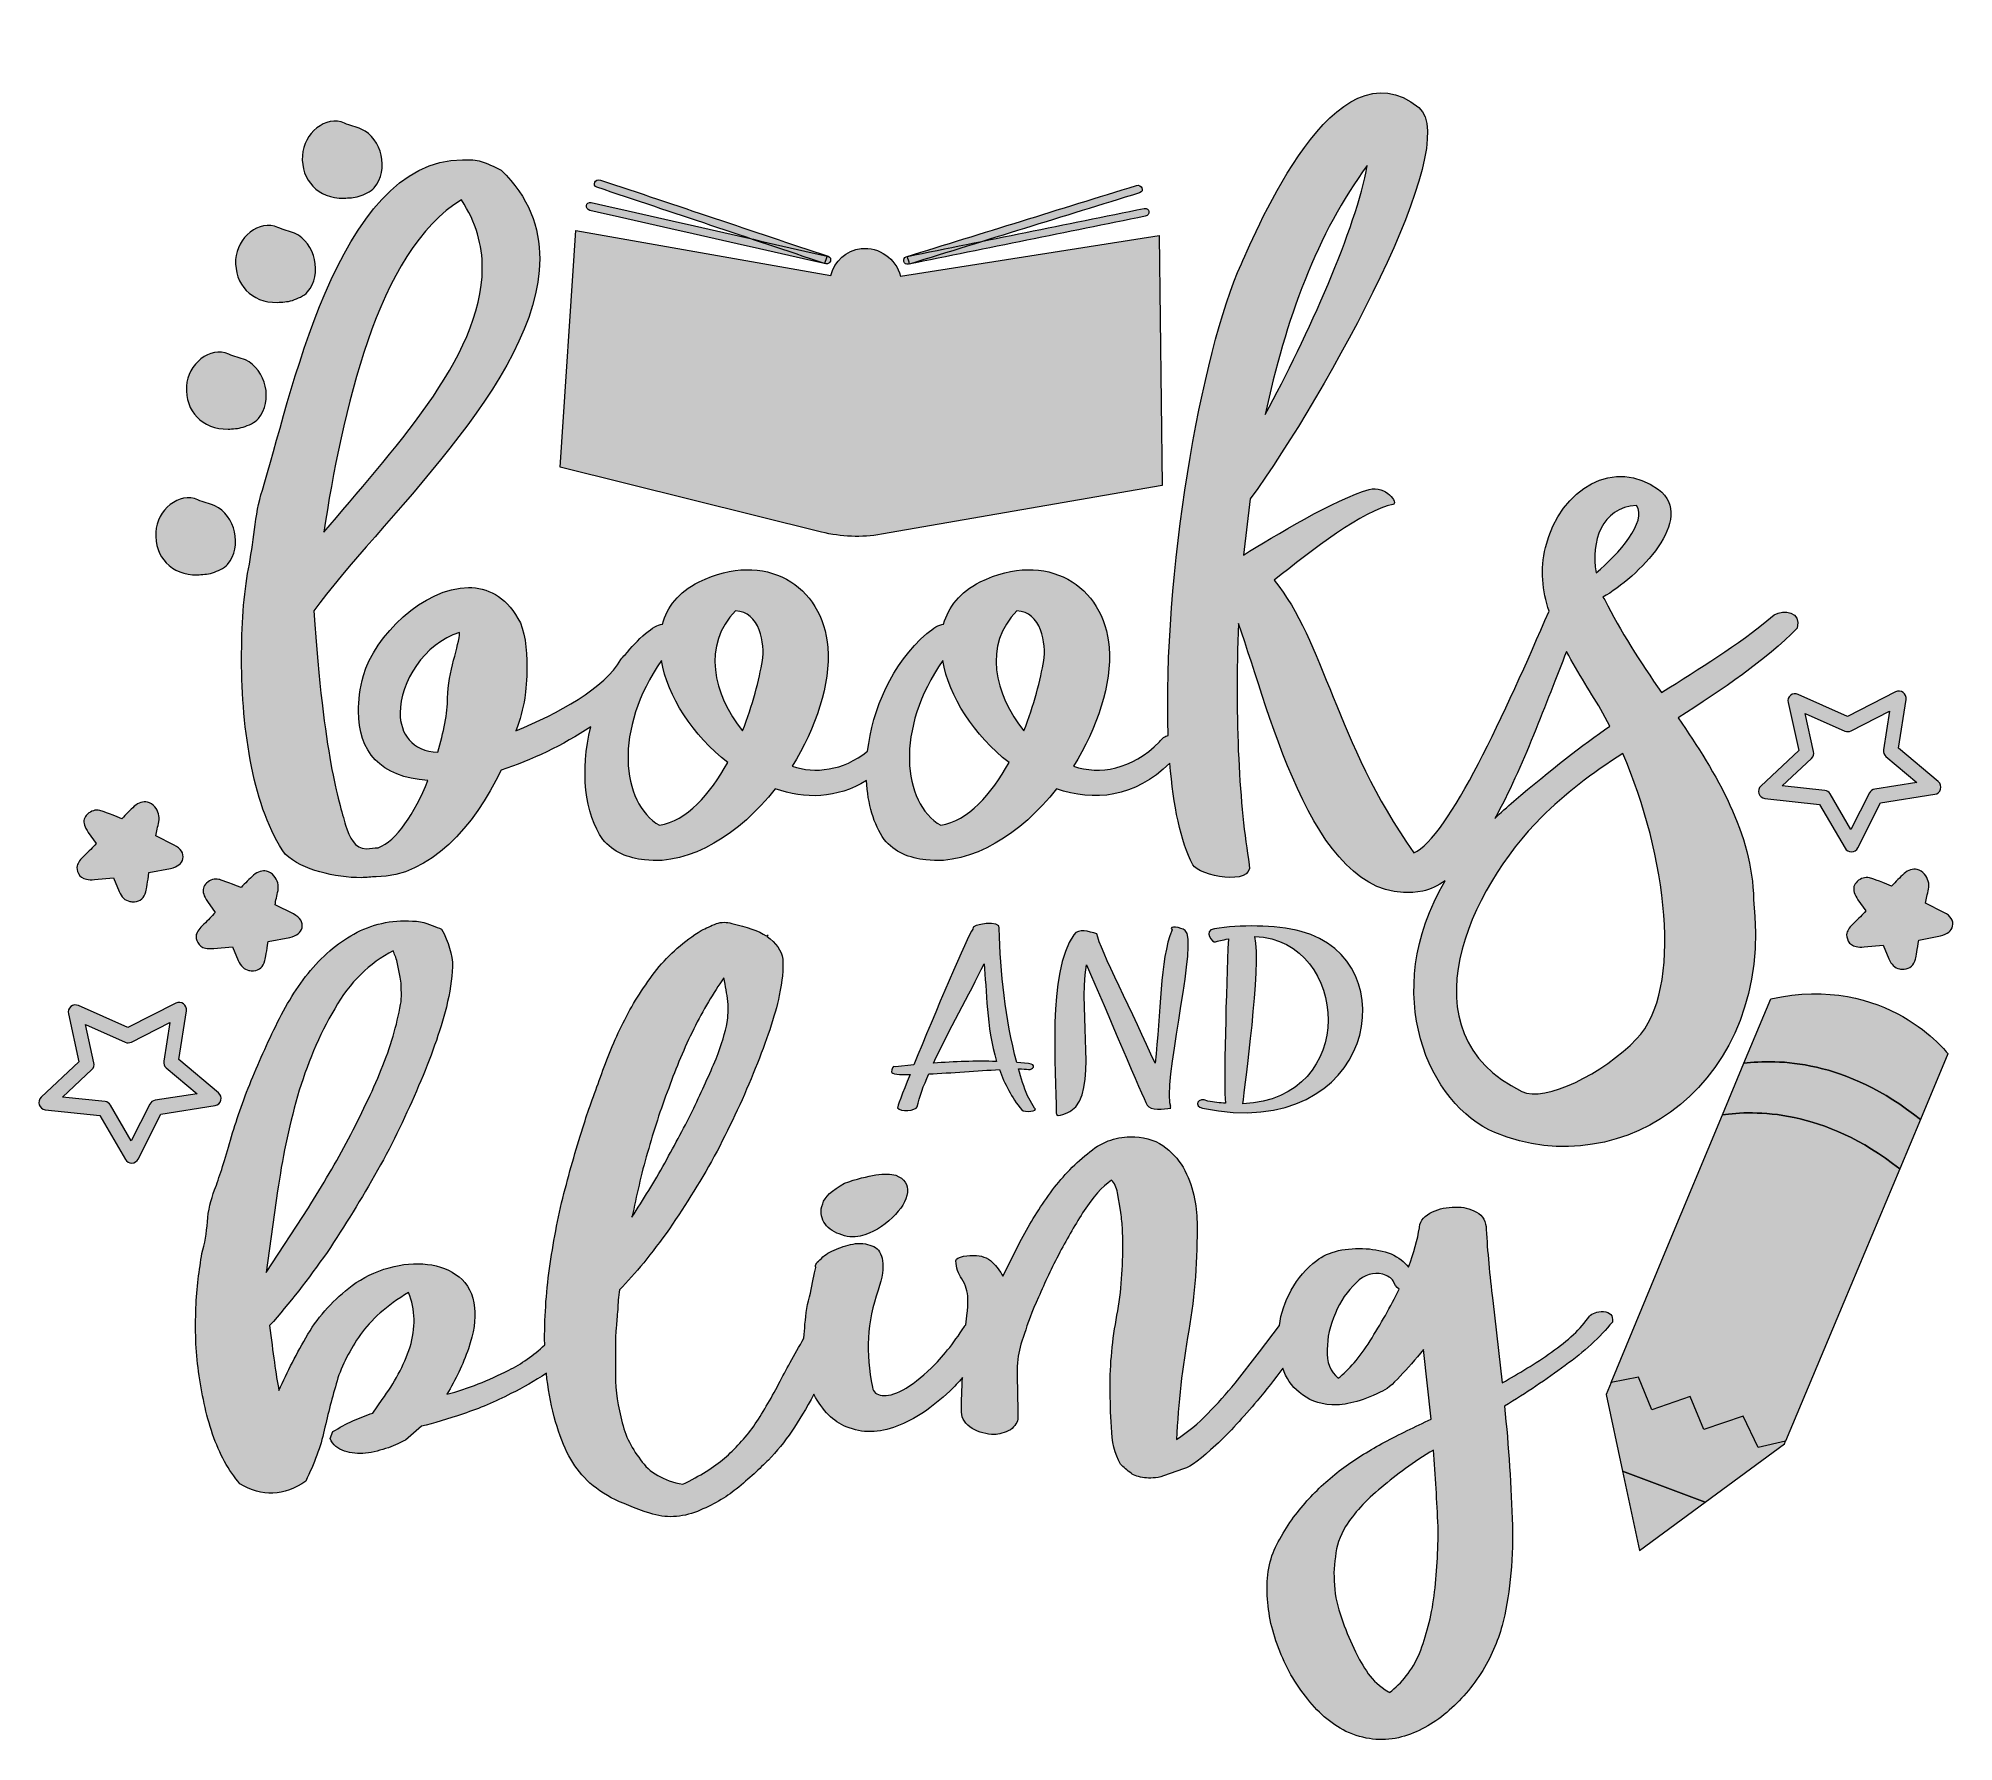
# Model space of a CAD drawing. Header units: inches. Extents: x 36 to 566, y -548 to -76.
import ezdxf

# ---------------------------------------------------------------- set-up
doc = ezdxf.new("R2010")
doc.units = ezdxf.units.IN
doc.header["$MEASUREMENT"] = 0
doc.layers.add('Layer 1', color=7, linetype='Continuous')

# ---------------------------------------------------------------- blocks, each defined once
blk = doc.blocks.new('block 2')
at = {"layer": 'Layer 1', "true_color": 0x00a79d}
h = blk.add_hatch(color=134, dxfattribs=at)
h.dxf.hatch_style = 2
edge = h.paths.add_edge_path()
edge.add_spline(control_points=[(294.61, -322.8), (293.92, -321.3), (302.76, -320.38), (301.88, -322.57), (302.37, -335.03), (303.55, -347.48), (306.79, -359.76), (306.79, -359.76), (310.04, -360.05), (310.04, -360.05), (312.49, -360.28), (311.21, -361.9), (310.04, -361.66), (309.45, -361.55), (308.46, -361.55), (307.28, -361.55), (307.97, -364.03), (308.76, -366.57), (309.74, -369.04), (309.74, -369.04), (311.71, -372.45), (311.71, -372.45), (312.98, -373.2), (308.95, -373.77), (308.17, -372.85), (305.32, -369.45), (303.45, -365.64), (301.98, -361.72), (296.18, -362.01), (288.52, -362.64), (282.43, -362.93), (280.95, -366.22), (279.77, -369.33), (279.19, -372.04), (278.89, -373.08), (274.37, -373.6), (273.78, -372.33), (273.68, -372.1), (275.06, -368.41), (277.22, -363.11), (274.17, -363.16), (272.11, -362.93), (272.11, -362.36), (272.11, -361.72), (272.31, -360.51), (273.19, -360.92), (273.19, -360.92), (278.3, -360.4), (278.3, -360.4), (284, -346.33), (293.23, -324.65), (294.61, -322.8)], knot_values=[0, 0, 0, 0, 1, 1, 1, 2, 2, 2, 3, 3, 3, 4, 4, 4, 5, 5, 5, 6, 6, 6, 7, 7, 7, 8, 8, 8, 9, 9, 9, 10, 10, 10, 11, 11, 11, 12, 12, 12, 13, 13, 13, 14, 14, 14, 15, 15, 15, 16, 16, 16, 17, 17, 17, 17], degree=3, periodic=1)
edge = h.paths.add_edge_path()
edge.add_spline(control_points=[(301.19, -359.47), (298.34, -349.9), (298.44, -339.7), (297.76, -332.43), (293.63, -340.91), (287.93, -351), (283.7, -359.93), (289.5, -359.53), (295.4, -359.3), (301.19, -359.47)], knot_values=[0, 0, 0, 0, 1, 1, 1, 2, 2, 2, 3, 3, 3, 3], degree=3, periodic=1)
h = blk.add_hatch(color=134, dxfattribs=at)
h.dxf.hatch_style = 2
edge = h.paths.add_edge_path()
edge.add_spline(control_points=[(317.7, -373.72), (317.7, -362.07), (315.24, -334.74), (322.61, -324.36), (323.99, -322.51), (326.74, -323.44), (329, -324.13), (329.78, -328.28), (339.22, -346.56), (345.11, -359.99), (346.78, -346.04), (346.39, -331.45), (349.83, -323.03), (348.75, -321.71), (352.38, -322.34), (353.46, -323.15), (357.1, -325.92), (348.16, -360.4), (349.24, -370.95), (349.24, -370.95), (349.53, -371.99), (349.53, -371.99), (349.53, -371.99), (349.43, -371.99), (349.43, -371.99), (349.43, -372.1), (349.43, -372.27), (349.53, -372.45), (347.47, -372.62), (343.83, -373.14), (342.95, -371.58), (341.58, -368.99), (331.85, -345.92), (326.15, -332.72), (323.69, -346.96), (329.59, -368.01), (321.83, -373.14), (321.33, -373.48), (317.7, -375.45), (317.7, -373.72)], knot_values=[0, 0, 0, 0, 1, 1, 1, 2, 2, 2, 3, 3, 3, 4, 4, 4, 5, 5, 5, 6, 6, 6, 7, 7, 7, 8, 8, 8, 9, 9, 9, 10, 10, 10, 11, 11, 11, 12, 12, 12, 13, 13, 13, 13], degree=3, periodic=1)
h = blk.add_hatch(color=134, dxfattribs=at)
h.dxf.hatch_style = 2
edge = h.paths.add_edge_path()
edge.add_spline(control_points=[(361.62, -322.69), (368.4, -321.65), (378.32, -321.53), (385.59, -323.44), (415.46, -331.22), (406.22, -382.19), (358.28, -372.45), (355.72, -371.93), (356.9, -369.1), (359.75, -370.43), (361.42, -370.77), (363.09, -370.95), (364.66, -371.06), (364.66, -371.06), (364.66, -370.89), (364.66, -370.89), (364.07, -366.91), (364.86, -338.77), (365.45, -325.51), (363.78, -325.8), (362.4, -326.15), (361.91, -326.38), (361.13, -326.72), (358.18, -323.2), (361.62, -322.69)], knot_values=[0, 0, 0, 0, 1, 1, 1, 2, 2, 2, 3, 3, 3, 4, 4, 4, 5, 5, 5, 6, 6, 6, 7, 7, 7, 8, 8, 8, 8], degree=3, periodic=1)
edge = h.paths.add_edge_path()
edge.add_spline(control_points=[(372.82, -324.82), (374.68, -333.18), (369.87, -366.51), (369.48, -371.18), (401.61, -369.97), (399.15, -326.03), (372.82, -324.82)], knot_values=[0, 0, 0, 0, 1, 1, 1, 2, 2, 2, 2], degree=3, periodic=1)
at = {"layer": 'Layer 1', "lineweight": 0}
for points, knots in [([(294.61, -322.8), (293.92, -321.3), (302.76, -320.38), (301.88, -322.57), (302.37, -335.03), (303.55, -347.48), (306.79, -359.76), (306.79, -359.76), (310.04, -360.05), (310.04, -360.05), (312.49, -360.28), (311.21, -361.9), (310.04, -361.66), (309.45, -361.55), (308.46, -361.55), (307.28, -361.55), (307.97, -364.03), (308.76, -366.57), (309.74, -369.04), (309.74, -369.04), (311.71, -372.45), (311.71, -372.45), (312.98, -373.2), (308.95, -373.77), (308.17, -372.85), (305.32, -369.45), (303.45, -365.64), (301.98, -361.72), (296.18, -362.01), (288.52, -362.64), (282.43, -362.93), (280.95, -366.22), (279.77, -369.33), (279.19, -372.04), (278.89, -373.08), (274.37, -373.6), (273.78, -372.33), (273.68, -372.1), (275.06, -368.41), (277.22, -363.11), (274.17, -363.16), (272.11, -362.93), (272.11, -362.36), (272.11, -361.72), (272.31, -360.51), (273.19, -360.92), (273.19, -360.92), (278.3, -360.4), (278.3, -360.4), (284, -346.33), (293.23, -324.65), (294.61, -322.8)], [0, 0, 0, 0, 1, 1, 1, 2, 2, 2, 3, 3, 3, 4, 4, 4, 5, 5, 5, 6, 6, 6, 7, 7, 7, 8, 8, 8, 9, 9, 9, 10, 10, 10, 11, 11, 11, 12, 12, 12, 13, 13, 13, 14, 14, 14, 15, 15, 15, 16, 16, 16, 17, 17, 17, 17]), ([(317.7, -373.72), (317.7, -362.07), (315.24, -334.74), (322.61, -324.36), (323.99, -322.51), (326.74, -323.44), (329, -324.13), (329.78, -328.28), (339.22, -346.56), (345.11, -359.99), (346.78, -346.04), (346.39, -331.45), (349.83, -323.03), (348.75, -321.71), (352.38, -322.34), (353.46, -323.15), (357.1, -325.92), (348.16, -360.4), (349.24, -370.95), (349.24, -370.95), (349.53, -371.99), (349.53, -371.99), (349.53, -371.99), (349.43, -371.99), (349.43, -371.99), (349.43, -372.1), (349.43, -372.27), (349.53, -372.45), (347.47, -372.62), (343.83, -373.14), (342.95, -371.58), (341.58, -368.99), (331.85, -345.92), (326.15, -332.72), (323.69, -346.96), (329.59, -368.01), (321.83, -373.14), (321.33, -373.48), (317.7, -375.45), (317.7, -373.72)], [0, 0, 0, 0, 1, 1, 1, 2, 2, 2, 3, 3, 3, 4, 4, 4, 5, 5, 5, 6, 6, 6, 7, 7, 7, 8, 8, 8, 9, 9, 9, 10, 10, 10, 11, 11, 11, 12, 12, 12, 13, 13, 13, 13]), ([(361.62, -322.69), (368.4, -321.65), (378.32, -321.53), (385.59, -323.44), (415.46, -331.22), (406.22, -382.19), (358.28, -372.45), (355.72, -371.93), (356.9, -369.1), (359.75, -370.43), (361.42, -370.77), (363.09, -370.95), (364.66, -371.06), (364.66, -371.06), (364.66, -370.89), (364.66, -370.89), (364.07, -366.91), (364.86, -338.77), (365.45, -325.51), (363.78, -325.8), (362.4, -326.15), (361.91, -326.38), (361.13, -326.72), (358.18, -323.2), (361.62, -322.69)], [0, 0, 0, 0, 1, 1, 1, 2, 2, 2, 3, 3, 3, 4, 4, 4, 5, 5, 5, 6, 6, 6, 7, 7, 7, 8, 8, 8, 8]), ([(372.82, -324.82), (374.68, -333.18), (369.87, -366.51), (369.48, -371.18), (401.61, -369.97), (399.15, -326.03), (372.82, -324.82)], [0, 0, 0, 0, 1, 1, 1, 2, 2, 2, 2]), ([(301.19, -359.47), (298.34, -349.9), (298.44, -339.7), (297.76, -332.43), (293.63, -340.91), (287.93, -351), (283.7, -359.93), (289.5, -359.53), (295.4, -359.3), (301.19, -359.47)], [0, 0, 0, 0, 1, 1, 1, 2, 2, 2, 3, 3, 3, 3])]:
    blk.add_open_spline(points, degree=3, knots=knots, dxfattribs=at)
blk = doc.blocks.new('block 3')
at = {"layer": 'Layer 1', "true_color": 0xec008b}
h = blk.add_hatch(color=230, dxfattribs=at)
h.dxf.hatch_style = 2
edge = h.paths.add_edge_path()
edge.add_spline(control_points=[(469.43, -428.74), (467.58, -428.75), (466.26, -429.19), (465.48, -430.03), (463.14, -433.61), (459.48, -436.79), (455.02, -439.98), (450.55, -443.16), (445.83, -445.93), (441.36, -448.48), (441.36, -448.48), (438.72, -425.67), (438.72, -425.67), (437.84, -418.56), (437.24, -412.07), (436.91, -406), (436.88, -403.9), (436.07, -402.23), (434.21, -401.2), (432.34, -400.17), (430.49, -399.77), (428.37, -399.79), (425.99, -399.81), (423.88, -400.25), (422.04, -401.11), (419.93, -402.17), (418.63, -403.44), (418.38, -405.33), (418.38, -405.33), (418.39, -405.54), (418.39, -405.54), (417.89, -408.69), (416.88, -412.47), (415.34, -416.47), (414.26, -415.01), (412.66, -413.77), (410.53, -412.74), (408.41, -411.92), (406.02, -411.52), (403.64, -411.34), (400.99, -411.15), (398.35, -411.39), (395.98, -411.83), (393.6, -412.48), (391.5, -413.34), (389.92, -414.61), (387.04, -416.73), (384.69, -419.48), (382.88, -422.84), (381.15, -426.05), (379.91, -429.26), (379.61, -432.64), (379.61, -432.64), (374.09, -439.9), (374.09, -439.9), (374.09, -439.9), (367.31, -448.55), (367.31, -448.55), (364.96, -451.51), (362.35, -454.25), (359.74, -457), (357.12, -459.75), (354.24, -462.08), (351.09, -464.21), (351.51, -454.15), (352.71, -444.08), (354.45, -434.01), (356.19, -424.14), (356.86, -414.08), (356.75, -404.03), (356.72, -401.72), (356.43, -399.21), (355.87, -396.49), (355.31, -393.77), (354.22, -391.27), (352.87, -388.77), (351.52, -386.48), (349.65, -384.4), (347.25, -382.74), (344.85, -381.09), (341.67, -380.28), (338.23, -380.32), (334, -380.36), (330.05, -381.86), (326.38, -385.04), (322.45, -388.22), (319.05, -391.81), (316.19, -395.82), (313.06, -400.04), (310.47, -404.25), (308.14, -408.67), (308.14, -408.67), (302.97, -418.99), (302.97, -418.99), (302.16, -417.53), (301.35, -416.28), (300.01, -415.03), (298.68, -413.79), (296.82, -413.18), (294.96, -413.2), (294.44, -413.2), (293.38, -413.21), (292.06, -413.43), (290.74, -413.66), (289.95, -414.08), (289.96, -414.71), (289.98, -416.6), (290.53, -418.27), (291.6, -419.72), (292.68, -421.39), (293.23, -423.27), (293.25, -425.15), (293.27, -426.62), (293.28, -427.88), (293.03, -429.14), (293.03, -429.14), (292.64, -432.39), (292.64, -432.39), (292.48, -432.56), (292.36, -432.74), (292.29, -432.91), (289.17, -437.76), (286.04, -441.56), (283.16, -444.31), (280.28, -447.06), (277.66, -449.18), (275.29, -450.46), (272.93, -451.74), (270.82, -452.18), (269.49, -451.98), (267.9, -451.79), (267.1, -451.17), (266.82, -449.71), (264.86, -440.3), (265.29, -431.49), (268.37, -422.87), (269.65, -419.3), (269.88, -416.57), (269.59, -414.69), (269.31, -412.81), (268.5, -411.35), (267.17, -410.73), (265.84, -410.12), (263.98, -409.72), (262.13, -409.94), (260.28, -410.17), (258.44, -410.82), (256.86, -411.46), (255.02, -412.1), (253.71, -412.96), (252.66, -414.01), (251.35, -415.07), (250.83, -415.91), (251.1, -416.54), (250.6, -418.43), (250.09, -420.95), (249.6, -423.68), (248.83, -426.41), (248.34, -429.35), (248.11, -432.28), (248.01, -433.56), (247.91, -434.84), (247.83, -436.1), (245.08, -440.86), (242.81, -445.06), (240.89, -448.69), (238.57, -453.11), (236.23, -457.12), (233.89, -460.49), (231.55, -463.86), (228.67, -466.82), (225.79, -469.37), (222.91, -471.91), (218.97, -474.25), (214.23, -476.6), (208.93, -475.6), (204.94, -473.33), (202.52, -469.79), (199.83, -466.26), (197.94, -462.5), (197.09, -457.9), (195.99, -453.51), (195.41, -449.12), (195.62, -444.72), (195.57, -440.32), (195.52, -436.34), (195.75, -433.19), (196, -431.72), (195.98, -430.05), (196.22, -428.16), (196.2, -426.48), (196.45, -424.6), (196.69, -422.71), (201.14, -418.27), (205.57, -412.78), (210.52, -405.82), (215.2, -399.07), (219.61, -391.91), (223.76, -384.32), (227.64, -376.75), (231.26, -369.17), (234.34, -361.39), (237.43, -353.82), (239.73, -347.09), (240.99, -341.21), (241.74, -337.23), (242.23, -333.87), (241.93, -331.15), (241.64, -328.64), (240.03, -326.56), (237.63, -324.9), (237.63, -324.7), (237.63, -324.7), (237.89, -324.48), (237.89, -324.48), (237.36, -324.7), (237.36, -324.7), (235.23, -323.25), (232.04, -322.23), (227.8, -321.23), (226.47, -320.82), (224.89, -320.83), (223.57, -321.27), (221.99, -321.91), (220.67, -322.55), (219.36, -323.19), (214.63, -326.17), (210.44, -329.77), (207.05, -333.99), (203.66, -338.42), (200.54, -343.06), (198.22, -347.9), (195.63, -352.74), (193.57, -357.79), (191.78, -362.84), (189.98, -367.88), (188.18, -372.51), (186.91, -376.71), (184.86, -382.81), (183.09, -389.32), (181.31, -396.04), (179.54, -402.97), (178.3, -409.89), (177.31, -416.82), (176.34, -423.74), (175.89, -430.87), (175.97, -437.78), (175.97, -437.86), (175.97, -437.93), (175.97, -438.01), (172.85, -440.92), (169.49, -443.25), (166.01, -444.99), (160.49, -447.77), (154.7, -450.13), (148.9, -451.65), (151.23, -447.65), (153.3, -443.44), (154.84, -439.03), (156.37, -434.61), (156.86, -430.84), (156.56, -427.7), (156.25, -423.93), (154.63, -421.01), (152.23, -419.15), (149.82, -417.28), (146.9, -416.05), (143.46, -415.67), (140.02, -415.28), (136.58, -415.52), (132.89, -416.61), (128.93, -417.69), (125.52, -419.4), (122.63, -421.52), (117.65, -425.34), (113.47, -429.78), (110.36, -435.04), (107.24, -440.31), (104.66, -445.36), (102.33, -450.62), (101.49, -446.23), (100.63, -440.16), (99.75, -432.63), (105.23, -426.5), (110.45, -419.75), (115.65, -412.37), (120.59, -404.99), (125.26, -397.4), (129.67, -389.61), (134.08, -381.82), (137.69, -374.03), (141.04, -366.25), (144.39, -358.46), (146.96, -351.32), (148.73, -344.39), (149.74, -340.4), (150.23, -336.62), (150.45, -333.27), (150.41, -329.91), (149.32, -326.36), (147.42, -322.82), (145.83, -322.21), (143.97, -321.39), (141.58, -320.78), (135.49, -320), (129.94, -320.89), (124.94, -323.24), (119.95, -325.59), (115.75, -328.98), (111.84, -333.42), (107.92, -337.86), (104.81, -342.91), (101.96, -348.6), (99.11, -354.28), (96.54, -360.17), (94.22, -365.85), (91.91, -371.53), (90.12, -376.99), (88.59, -382.24), (87.06, -387.49), (85.79, -391.7), (84.5, -395.06), (83.48, -397.79), (82.72, -400.74), (82.49, -403.88), (82.26, -407.02), (81.77, -409.96), (81, -412.69), (80.26, -417.1), (79.52, -422.13), (79.32, -427.79), (79.13, -433.66), (79.19, -439.53), (80.05, -445.38), (80.92, -451.45), (82.04, -457.1), (83.95, -462.74), (85.87, -468.17), (88.3, -472.75), (91.52, -476.49), (97.64, -480.21), (103.73, -479.94), (109.76, -475.69), (112.09, -470.85), (113.88, -466.23), (114.89, -461.61), (115.89, -456.99), (117.16, -452.37), (118.44, -447.96), (119.71, -443.55), (122.04, -439.33), (124.9, -435.12), (127.76, -431.11), (132.21, -427.09), (138.26, -423.47), (140.16, -428.27), (140.22, -433.3), (138.69, -438.55), (136.9, -443.8), (134.31, -448.65), (130.92, -453.08), (130.92, -453.08), (128.32, -456.87), (128.32, -456.87), (126.48, -457.52), (124.64, -458.37), (122.79, -459.02), (120.95, -459.88), (119.11, -460.94), (117.27, -462.01), (117.27, -462.01), (116.5, -463.9), (116.5, -463.9), (117.32, -465.78), (118.65, -466.81), (120.51, -467.42), (122.37, -468.03), (124.22, -468.22), (126.34, -467.99), (128.45, -467.77), (130.56, -467.12), (132.66, -466.47), (134.51, -465.82), (136.09, -464.97), (137.4, -464.33), (137.4, -464.33), (141.85, -460.52), (141.85, -460.52), (145.28, -459.65), (148.98, -458.56), (153.45, -457.05), (157.93, -455.55), (162.15, -453.83), (166.61, -451.48), (170, -449.87), (173.24, -448), (176.43, -445.81), (176.86, -449.91), (177.57, -453.93), (178.58, -457.87), (179.68, -461.63), (180.77, -464.97), (182.13, -467.68), (183.48, -470.39), (185.1, -472.68), (186.97, -474.76), (188.84, -476.84), (191.51, -478.7), (194.44, -480.35), (197.37, -481.78), (200.82, -483.22), (205.07, -484.64), (209.58, -486.07), (213.81, -485.82), (218.29, -484.1), (222.5, -482.38), (226.18, -480.26), (229.06, -477.92), (232.73, -474.96), (235.61, -472.21), (237.96, -469.88), (240.32, -467.55), (242.4, -464.81), (244.48, -461.86), (246.37, -458.99), (248.47, -455.58), (250.59, -451.67), (253.01, -456.27), (255.95, -459.2), (259.54, -460.67), (264.06, -462.51), (268.55, -462.47), (273.56, -460.54), (278.56, -458.6), (283.29, -455.42), (288.26, -450.76), (289.47, -449.57), (290.64, -448.33), (291.77, -447.05), (291.6, -450.24), (291.46, -453.35), (291.49, -456.6), (291.52, -458.48), (292.59, -459.94), (294.45, -461.18), (296.32, -462.21), (298.44, -462.82), (300.56, -462.8), (301.88, -462.78), (303.46, -462.35), (305.04, -461.5), (306.35, -460.44), (307.13, -459.38), (307.11, -458.13), (307.11, -458.13), (307.01, -449.54), (307.01, -449.54), (306.71, -446.19), (306.95, -443.46), (307.18, -441.15), (307.18, -441.15), (307.94, -437.8), (307.94, -437.8), (307.94, -437.8), (308.96, -434.85), (308.96, -434.85), (309.73, -432.12), (311.01, -428.76), (312.82, -424.76), (314.62, -420.76), (316.42, -416.56), (318.76, -412.34), (320.83, -408.34), (323.16, -404.34), (325.5, -400.76), (327.84, -397.17), (330.45, -394.22), (333.08, -392.31), (333.88, -393.14), (334.43, -394.39), (334.7, -395.85), (334.7, -395.85), (335.55, -400.66), (335.55, -400.66), (335.84, -402.34), (335.86, -404.01), (336.14, -405.48), (336.14, -405.48), (336.18, -409.46), (336.18, -409.46), (336.26, -416.37), (335.81, -423.08), (334.56, -429.79), (333.32, -436.51), (332.6, -443.22), (332.68, -450.13), (332.72, -453.28), (332.76, -456.84), (333.07, -460.81), (333.11, -464.79), (333.94, -468.14), (335.56, -471.06), (336.37, -471.89), (337.43, -472.72), (338.5, -473.54), (339.3, -474.16), (340.63, -474.57), (342.22, -474.77), (343.54, -474.96), (345.39, -474.95), (347.5, -474.3), (347.5, -474.3), (353.03, -472.36), (353.03, -472.36), (355.14, -471.71), (358.03, -469.38), (361.95, -465.78), (365.88, -462.18), (369.53, -457.96), (373.45, -453.52), (375.96, -450.47), (378.34, -447.42), (380.52, -444.44), (381.41, -447.14), (382.92, -449.46), (385.05, -451.11), (387.46, -453.18), (390.38, -454.41), (394.08, -454.59), (397.79, -454.76), (402.27, -453.67), (407.53, -451.11), (409.11, -450.46), (410.95, -448.98), (413.04, -446.65), (415.13, -444.54), (417.22, -442.01), (419.56, -439.26), (419.56, -439.26), (421.63, -458.52), (421.63, -458.52), (417.16, -460.65), (412.69, -462.79), (408.75, -464.92), (404.8, -467.05), (400.86, -469.4), (397.46, -471.94), (394.05, -474.49), (390.64, -477.45), (387.77, -480.62), (384.9, -483.79), (382.03, -487.38), (379.7, -491.8), (377.36, -495.6), (376.09, -500.22), (376.15, -505.45), (376.21, -510.69), (377.06, -515.71), (378.97, -520.93), (380.88, -526.15), (383.32, -530.95), (386.81, -535.31), (390.03, -539.68), (393.77, -542.79), (398.03, -545.05), (403.08, -547.31), (407.84, -547.9), (412.59, -546.8), (417.08, -545.71), (421.28, -543.58), (425.22, -540.4), (429.15, -537.22), (432.54, -533.42), (435.4, -528.99), (438.26, -524.56), (440.06, -520.15), (441.33, -515.74), (443.36, -507.96), (444.31, -498.74), (444.19, -488.05), (443.8, -477.37), (443.15, -466.27), (441.96, -454.97), (448, -451.36), (453.52, -447.53), (458.76, -443.71), (464.01, -439.89), (468.46, -435.87), (471.85, -431.65), (472.09, -429.76), (471.29, -428.93), (469.43, -428.74)], knot_values=[0, 0, 0, 0, 1, 1, 1, 2, 2, 2, 3, 3, 3, 4, 4, 4, 5, 5, 5, 6, 6, 6, 7, 7, 7, 8, 8, 8, 9, 9, 9, 10, 10, 10, 11, 11, 11, 12, 12, 12, 13, 13, 13, 14, 14, 14, 15, 15, 15, 16, 16, 16, 17, 17, 17, 18, 18, 18, 19, 19, 19, 20, 20, 20, 21, 21, 21, 22, 22, 22, 23, 23, 23, 24, 24, 24, 25, 25, 25, 26, 26, 26, 27, 27, 27, 28, 28, 28, 29, 29, 29, 30, 30, 30, 31, 31, 31, 32, 32, 32, 33, 33, 33, 34, 34, 34, 35, 35, 35, 36, 36, 36, 37, 37, 37, 38, 38, 38, 39, 39, 39, 40, 40, 40, 41, 41, 41, 42, 42, 42, 43, 43, 43, 44, 44, 44, 45, 45, 45, 46, 46, 46, 47, 47, 47, 48, 48, 48, 49, 49, 49, 50, 50, 50, 51, 51, 51, 52, 52, 52, 53, 53, 53, 54, 54, 54, 55, 55, 55, 56, 56, 56, 57, 57, 57, 58, 58, 58, 59, 59, 59, 60, 60, 60, 61, 61, 61, 62, 62, 62, 63, 63, 63, 64, 64, 64, 65, 65, 65, 66, 66, 66, 67, 67, 67, 68, 68, 68, 69, 69, 69, 70, 70, 70, 71, 71, 71, 72, 72, 72, 73, 73, 73, 74, 74, 74, 75, 75, 75, 76, 76, 76, 77, 77, 77, 78, 78, 78, 79, 79, 79, 80, 80, 80, 81, 81, 81, 82, 82, 82, 83, 83, 83, 84, 84, 84, 85, 85, 85, 86, 86, 86, 87, 87, 87, 88, 88, 88, 89, 89, 89, 90, 90, 90, 91, 91, 91, 92, 92, 92, 93, 93, 93, 94, 94, 94, 95, 95, 95, 96, 96, 96, 97, 97, 97, 98, 98, 98, 99, 99, 99, 100, 100, 100, 101, 101, 101, 102, 102, 102, 103, 103, 103, 104, 104, 104, 105, 105, 105, 106, 106, 106, 107, 107, 107, 108, 108, 108, 109, 109, 109, 110, 110, 110, 111, 111, 111, 112, 112, 112, 113, 113, 113, 114, 114, 114, 115, 115, 115, 116, 116, 116, 117, 117, 117, 118, 118, 118, 119, 119, 119, 120, 120, 120, 121, 121, 121, 122, 122, 122, 123, 123, 123, 124, 124, 124, 125, 125, 125, 126, 126, 126, 127, 127, 127, 128, 128, 128, 129, 129, 129, 130, 130, 130, 131, 131, 131, 132, 132, 132, 133, 133, 133, 134, 134, 134, 135, 135, 135, 136, 136, 136, 137, 137, 137, 138, 138, 138, 139, 139, 139, 140, 140, 140, 141, 141, 141, 142, 142, 142, 143, 143, 143, 144, 144, 144, 145, 145, 145, 146, 146, 146, 147, 147, 147, 148, 148, 148, 149, 149, 149, 150, 150, 150, 151, 151, 151, 152, 152, 152, 153, 153, 153, 154, 154, 154, 155, 155, 155, 156, 156, 156, 157, 157, 157, 158, 158, 158, 159, 159, 159, 160, 160, 160, 161, 161, 161, 162, 162, 162, 163, 163, 163, 164, 164, 164, 165, 165, 165, 166, 166, 166, 167, 167, 167, 168, 168, 168, 169, 169, 169, 170, 170, 170, 171, 171, 171, 172, 172, 172, 173, 173, 173, 174, 174, 174, 175, 175, 175, 176, 176, 176, 177, 177, 177, 178, 178, 178, 179, 179, 179, 180, 180, 180, 181, 181, 181, 182, 182, 182, 183, 183, 183, 184, 184, 184, 185, 185, 185, 186, 186, 186, 187, 187, 187, 188, 188, 188, 189, 189, 189, 190, 190, 190, 191, 191, 191, 192, 192, 192, 193, 193, 193, 194, 194, 194, 195, 195, 195, 196, 196, 196, 197, 197, 197, 197], degree=3, periodic=1)
edge = h.paths.add_edge_path()
edge.add_spline(control_points=[(204.46, -384.72), (206.24, -378.62), (208.02, -372.74), (210.34, -366.85), (212.38, -361.18), (214.71, -355.71), (217.29, -350.45), (219.87, -345.18), (222.73, -340.55), (225.59, -336.33), (226.15, -338.63), (226.44, -340.72), (226.72, -342.82), (227.02, -345.12), (226.77, -347), (226.53, -348.68), (226.03, -351.41), (225.01, -354.77), (223.47, -358.77), (221.66, -362.98), (219.6, -367.6), (217.27, -372.44), (214.95, -377.28), (212.1, -382.34), (209.25, -387.6), (206.4, -392.87), (203.28, -397.72), (200.17, -402.57), (201.42, -396.69), (202.67, -390.81), (204.46, -384.72)], knot_values=[0, 0, 0, 0, 1, 1, 1, 2, 2, 2, 3, 3, 3, 4, 4, 4, 5, 5, 5, 6, 6, 6, 7, 7, 7, 8, 8, 8, 9, 9, 9, 10, 10, 10, 10], degree=3, periodic=1)
edge = h.paths.add_edge_path()
edge.add_spline(control_points=[(98.78, -417.97), (98.78, -417.97), (101.97, -395.32), (101.97, -395.32), (103.19, -386.72), (104.94, -377.9), (107.48, -369.08), (110.03, -360.46), (113.37, -352.26), (117.79, -344.89), (121.93, -337.51), (127.43, -332.23), (134, -328.81), (134.28, -329.65), (134.82, -330.69), (135.1, -331.94), (135.1, -331.94), (135.94, -336.13), (135.94, -336.13), (136.22, -337.59), (136.23, -339.06), (136.25, -340.31), (136.27, -341.78), (136.28, -342.83), (136.02, -343.67), (135.03, -349.33), (133.25, -355.43), (130.68, -361.74), (128.1, -368.04), (125, -374.36), (121.64, -380.88), (118.27, -387.41), (114.38, -393.73), (110.48, -400.05), (110.48, -400.05), (98.78, -417.97), (98.78, -417.97)], knot_values=[0, 0, 0, 0, 1, 1, 1, 2, 2, 2, 3, 3, 3, 4, 4, 4, 5, 5, 5, 6, 6, 6, 7, 7, 7, 8, 8, 8, 9, 9, 9, 10, 10, 10, 11, 11, 11, 12, 12, 12, 12], degree=3, periodic=1)
edge = h.paths.add_edge_path()
edge.add_spline(control_points=[(404.72, -436.89), (401.87, -441.52), (398.73, -444.9), (395.85, -447.24), (393.72, -445.37), (392.63, -442.87), (392.85, -439.3), (392.81, -435.95), (393.57, -432.59), (395.12, -429.22), (396.4, -425.86), (398.48, -423.12), (400.84, -420.79), (403.19, -418.46), (405.57, -417.81), (408.22, -418.42), (409.54, -418.82), (410.61, -419.44), (411.15, -420.28), (411.42, -421.11), (411.96, -421.94), (412.76, -422.56), (410.44, -427.41), (407.58, -432.25), (404.72, -436.89)], knot_values=[0, 0, 0, 0, 1, 1, 1, 2, 2, 2, 3, 3, 3, 4, 4, 4, 5, 5, 5, 6, 6, 6, 7, 7, 7, 8, 8, 8, 8], degree=3, periodic=1)
edge = h.paths.add_edge_path()
edge.add_spline(control_points=[(422.46, -507.53), (421.73, -513.41), (420.21, -518.66), (418.41, -523.49), (416.35, -528.12), (413.48, -531.71), (410.07, -534.26), (410.07, -534.05), (410.07, -534.05), (409.8, -534.05), (407.4, -532.6), (405.53, -530.95), (404.19, -529.07), (402.84, -526.99), (401.5, -524.91), (400.68, -523.03), (399.33, -520.32), (398.24, -517.61), (397.15, -514.69), (396.06, -511.76), (395.23, -508.84), (394.93, -505.7), (394.63, -502.56), (394.6, -499.62), (395.1, -496.69), (395.33, -493.75), (396.35, -491.02), (397.91, -488.28), (400.25, -484.7), (403.38, -481.1), (407.84, -477.5), (412.02, -473.9), (416.75, -470.5), (422.26, -467.1), (422.87, -474.22), (423.22, -481.34), (423.56, -488.25), (423.64, -495.16), (423.19, -501.45), (422.46, -507.53)], knot_values=[0, 0, 0, 0, 1, 1, 1, 2, 2, 2, 3, 3, 3, 4, 4, 4, 5, 5, 5, 6, 6, 6, 7, 7, 7, 8, 8, 8, 9, 9, 9, 10, 10, 10, 11, 11, 11, 12, 12, 12, 13, 13, 13, 13], degree=3, periodic=1)
h = blk.add_hatch(color=230, dxfattribs=at)
h.dxf.hatch_style = 2
edge = h.paths.add_edge_path()
edge.add_spline(control_points=[(257.61, -407.26), (259.47, -408.08), (261.59, -408.27), (263.43, -407.84), (266.86, -406.97), (269.75, -405.26), (272.37, -402.72), (274.72, -400.4), (276.28, -398.08), (276.52, -395.77), (276.76, -393.46), (275.68, -392.01), (273.29, -390.98), (270.64, -390.17), (265.88, -390.84), (259.03, -393.21), (255.62, -395.13), (253.53, -397.03), (253.02, -398.93), (252.25, -400.82), (252.53, -402.49), (253.34, -403.95), (254.15, -405.41), (255.75, -406.65), (257.61, -407.26)], knot_values=[0, 0, 0, 0, 1, 1, 1, 2, 2, 2, 3, 3, 3, 4, 4, 4, 5, 5, 5, 6, 6, 6, 7, 7, 7, 8, 8, 8, 8], degree=3, periodic=1)
at = {"layer": 'Layer 1', "lineweight": 0}
for points, knots in [([(469.43, -428.74), (467.58, -428.75), (466.26, -429.19), (465.48, -430.03), (463.14, -433.61), (459.48, -436.79), (455.02, -439.98), (450.55, -443.16), (445.83, -445.93), (441.36, -448.48), (441.36, -448.48), (438.72, -425.67), (438.72, -425.67), (437.84, -418.56), (437.24, -412.07), (436.91, -406), (436.88, -403.9), (436.07, -402.23), (434.21, -401.2), (432.34, -400.17), (430.49, -399.77), (428.37, -399.79), (425.99, -399.81), (423.88, -400.25), (422.04, -401.11), (419.93, -402.17), (418.63, -403.44), (418.38, -405.33), (418.38, -405.33), (418.39, -405.54), (418.39, -405.54), (417.89, -408.69), (416.88, -412.47), (415.34, -416.47), (414.26, -415.01), (412.66, -413.77), (410.53, -412.74), (408.41, -411.92), (406.02, -411.52), (403.64, -411.34), (400.99, -411.15), (398.35, -411.39), (395.98, -411.83), (393.6, -412.48), (391.5, -413.34), (389.92, -414.61), (387.04, -416.73), (384.69, -419.48), (382.88, -422.84), (381.15, -426.05), (379.91, -429.26), (379.61, -432.64), (379.61, -432.64), (374.09, -439.9), (374.09, -439.9), (374.09, -439.9), (367.31, -448.55), (367.31, -448.55), (364.96, -451.51), (362.35, -454.25), (359.74, -457), (357.12, -459.75), (354.24, -462.08), (351.09, -464.21), (351.51, -454.15), (352.71, -444.08), (354.45, -434.01), (356.19, -424.14), (356.86, -414.08), (356.75, -404.03), (356.72, -401.72), (356.43, -399.21), (355.87, -396.49), (355.31, -393.77), (354.22, -391.27), (352.87, -388.77), (351.52, -386.48), (349.65, -384.4), (347.25, -382.74), (344.85, -381.09), (341.67, -380.28), (338.23, -380.32), (334, -380.36), (330.05, -381.86), (326.38, -385.04), (322.45, -388.22), (319.05, -391.81), (316.19, -395.82), (313.06, -400.04), (310.47, -404.25), (308.14, -408.67), (308.14, -408.67), (302.97, -418.99), (302.97, -418.99), (302.16, -417.53), (301.35, -416.28), (300.01, -415.03), (298.68, -413.79), (296.82, -413.18), (294.96, -413.2), (294.44, -413.2), (293.38, -413.21), (292.06, -413.43), (290.74, -413.66), (289.95, -414.08), (289.96, -414.71), (289.98, -416.6), (290.53, -418.27), (291.6, -419.72), (292.68, -421.39), (293.23, -423.27), (293.25, -425.15), (293.27, -426.62), (293.28, -427.88), (293.03, -429.14), (293.03, -429.14), (292.64, -432.39), (292.64, -432.39), (292.48, -432.56), (292.36, -432.74), (292.29, -432.91), (289.17, -437.76), (286.04, -441.56), (283.16, -444.31), (280.28, -447.06), (277.66, -449.18), (275.29, -450.46), (272.93, -451.74), (270.82, -452.18), (269.49, -451.98), (267.9, -451.79), (267.1, -451.17), (266.82, -449.71), (264.86, -440.3), (265.29, -431.49), (268.37, -422.87), (269.65, -419.3), (269.88, -416.57), (269.59, -414.69), (269.31, -412.81), (268.5, -411.35), (267.17, -410.73), (265.84, -410.12), (263.98, -409.72), (262.13, -409.94), (260.28, -410.17), (258.44, -410.82), (256.86, -411.46), (255.02, -412.1), (253.71, -412.96), (252.66, -414.01), (251.35, -415.07), (250.83, -415.91), (251.1, -416.54), (250.6, -418.43), (250.09, -420.95), (249.6, -423.68), (248.83, -426.41), (248.34, -429.35), (248.11, -432.28), (248.01, -433.56), (247.91, -434.84), (247.83, -436.1), (245.08, -440.86), (242.81, -445.06), (240.89, -448.69), (238.57, -453.11), (236.23, -457.12), (233.89, -460.49), (231.55, -463.86), (228.67, -466.82), (225.79, -469.37), (222.91, -471.91), (218.97, -474.25), (214.23, -476.6), (208.93, -475.6), (204.94, -473.33), (202.52, -469.79), (199.83, -466.26), (197.94, -462.5), (197.09, -457.9), (195.99, -453.51), (195.41, -449.12), (195.62, -444.72), (195.57, -440.32), (195.52, -436.34), (195.75, -433.19), (196, -431.72), (195.98, -430.05), (196.22, -428.16), (196.2, -426.48), (196.45, -424.6), (196.69, -422.71), (201.14, -418.27), (205.57, -412.78), (210.52, -405.82), (215.2, -399.07), (219.61, -391.91), (223.76, -384.32), (227.64, -376.75), (231.26, -369.17), (234.34, -361.39), (237.43, -353.82), (239.73, -347.09), (240.99, -341.21), (241.74, -337.23), (242.23, -333.87), (241.93, -331.15), (241.64, -328.64), (240.03, -326.56), (237.63, -324.9), (237.63, -324.7), (237.63, -324.7), (237.89, -324.48), (237.89, -324.48), (237.36, -324.7), (237.36, -324.7), (235.23, -323.25), (232.04, -322.23), (227.8, -321.23), (226.47, -320.82), (224.89, -320.83), (223.57, -321.27), (221.99, -321.91), (220.67, -322.55), (219.36, -323.19), (214.63, -326.17), (210.44, -329.77), (207.05, -333.99), (203.66, -338.42), (200.54, -343.06), (198.22, -347.9), (195.63, -352.74), (193.57, -357.79), (191.78, -362.84), (189.98, -367.88), (188.18, -372.51), (186.91, -376.71), (184.86, -382.81), (183.09, -389.32), (181.31, -396.04), (179.54, -402.97), (178.3, -409.89), (177.31, -416.82), (176.34, -423.74), (175.89, -430.87), (175.97, -437.78), (175.97, -437.86), (175.97, -437.93), (175.97, -438.01), (172.85, -440.92), (169.49, -443.25), (166.01, -444.99), (160.49, -447.77), (154.7, -450.13), (148.9, -451.65), (151.23, -447.65), (153.3, -443.44), (154.84, -439.03), (156.37, -434.61), (156.86, -430.84), (156.56, -427.7), (156.25, -423.93), (154.63, -421.01), (152.23, -419.15), (149.82, -417.28), (146.9, -416.05), (143.46, -415.67), (140.02, -415.28), (136.58, -415.52), (132.89, -416.61), (128.93, -417.69), (125.52, -419.4), (122.63, -421.52), (117.65, -425.34), (113.47, -429.78), (110.36, -435.04), (107.24, -440.31), (104.66, -445.36), (102.33, -450.62), (101.49, -446.23), (100.63, -440.16), (99.75, -432.63), (105.23, -426.5), (110.45, -419.75), (115.65, -412.37), (120.59, -404.99), (125.26, -397.4), (129.67, -389.61), (134.08, -381.82), (137.69, -374.03), (141.04, -366.25), (144.39, -358.46), (146.96, -351.32), (148.73, -344.39), (149.74, -340.4), (150.23, -336.62), (150.45, -333.27), (150.41, -329.91), (149.32, -326.36), (147.42, -322.82), (145.83, -322.21), (143.97, -321.39), (141.58, -320.78), (135.49, -320), (129.94, -320.89), (124.94, -323.24), (119.95, -325.59), (115.75, -328.98), (111.84, -333.42), (107.92, -337.86), (104.81, -342.91), (101.96, -348.6), (99.11, -354.28), (96.54, -360.17), (94.22, -365.85), (91.91, -371.53), (90.12, -376.99), (88.59, -382.24), (87.06, -387.49), (85.79, -391.7), (84.5, -395.06), (83.48, -397.79), (82.72, -400.74), (82.49, -403.88), (82.26, -407.02), (81.77, -409.96), (81, -412.69), (80.26, -417.1), (79.52, -422.13), (79.32, -427.79), (79.13, -433.66), (79.19, -439.53), (80.05, -445.38), (80.92, -451.45), (82.04, -457.1), (83.95, -462.74), (85.87, -468.17), (88.3, -472.75), (91.52, -476.49), (97.64, -480.21), (103.73, -479.94), (109.76, -475.69), (112.09, -470.85), (113.88, -466.23), (114.89, -461.61), (115.89, -456.99), (117.16, -452.37), (118.44, -447.96), (119.71, -443.55), (122.04, -439.33), (124.9, -435.12), (127.76, -431.11), (132.21, -427.09), (138.26, -423.47), (140.16, -428.27), (140.22, -433.3), (138.69, -438.55), (136.9, -443.8), (134.31, -448.65), (130.92, -453.08), (130.92, -453.08), (128.32, -456.87), (128.32, -456.87), (126.48, -457.52), (124.64, -458.37), (122.79, -459.02), (120.95, -459.88), (119.11, -460.94), (117.27, -462.01), (117.27, -462.01), (116.5, -463.9), (116.5, -463.9), (117.32, -465.78), (118.65, -466.81), (120.51, -467.42), (122.37, -468.03), (124.22, -468.22), (126.34, -467.99), (128.45, -467.77), (130.56, -467.12), (132.66, -466.47), (134.51, -465.82), (136.09, -464.97), (137.4, -464.33), (137.4, -464.33), (141.85, -460.52), (141.85, -460.52), (145.28, -459.65), (148.98, -458.56), (153.45, -457.05), (157.93, -455.55), (162.15, -453.83), (166.61, -451.48), (170, -449.87), (173.24, -448), (176.43, -445.81), (176.86, -449.91), (177.57, -453.93), (178.58, -457.87), (179.68, -461.63), (180.77, -464.97), (182.13, -467.68), (183.48, -470.39), (185.1, -472.68), (186.97, -474.76), (188.84, -476.84), (191.51, -478.7), (194.44, -480.35), (197.37, -481.78), (200.82, -483.22), (205.07, -484.64), (209.58, -486.07), (213.81, -485.82), (218.29, -484.1), (222.5, -482.38), (226.18, -480.26), (229.06, -477.92), (232.73, -474.96), (235.61, -472.21), (237.96, -469.88), (240.32, -467.55), (242.4, -464.81), (244.48, -461.86), (246.37, -458.99), (248.47, -455.58), (250.59, -451.67), (253.01, -456.27), (255.95, -459.2), (259.54, -460.67), (264.06, -462.51), (268.55, -462.47), (273.56, -460.54), (278.56, -458.6), (283.29, -455.42), (288.26, -450.76), (289.47, -449.57), (290.64, -448.33), (291.77, -447.05), (291.6, -450.24), (291.46, -453.35), (291.49, -456.6), (291.52, -458.48), (292.59, -459.94), (294.45, -461.18), (296.32, -462.21), (298.44, -462.82), (300.56, -462.8), (301.88, -462.78), (303.46, -462.35), (305.04, -461.5), (306.35, -460.44), (307.13, -459.38), (307.11, -458.13), (307.11, -458.13), (307.01, -449.54), (307.01, -449.54), (306.71, -446.19), (306.95, -443.46), (307.18, -441.15), (307.18, -441.15), (307.94, -437.8), (307.94, -437.8), (307.94, -437.8), (308.96, -434.85), (308.96, -434.85), (309.73, -432.12), (311.01, -428.76), (312.82, -424.76), (314.62, -420.76), (316.42, -416.56), (318.76, -412.34), (320.83, -408.34), (323.16, -404.34), (325.5, -400.76), (327.84, -397.17), (330.45, -394.22), (333.08, -392.31), (333.88, -393.14), (334.43, -394.39), (334.7, -395.85), (334.7, -395.85), (335.55, -400.66), (335.55, -400.66), (335.84, -402.34), (335.86, -404.01), (336.14, -405.48), (336.14, -405.48), (336.18, -409.46), (336.18, -409.46), (336.26, -416.37), (335.81, -423.08), (334.56, -429.79), (333.32, -436.51), (332.6, -443.22), (332.68, -450.13), (332.72, -453.28), (332.76, -456.84), (333.07, -460.81), (333.11, -464.79), (333.94, -468.14), (335.56, -471.06), (336.37, -471.89), (337.43, -472.72), (338.5, -473.54), (339.3, -474.16), (340.63, -474.57), (342.22, -474.77), (343.54, -474.96), (345.39, -474.95), (347.5, -474.3), (347.5, -474.3), (353.03, -472.36), (353.03, -472.36), (355.14, -471.71), (358.03, -469.38), (361.95, -465.78), (365.88, -462.18), (369.53, -457.96), (373.45, -453.52), (375.96, -450.47), (378.34, -447.42), (380.52, -444.44), (381.41, -447.14), (382.92, -449.46), (385.05, -451.11), (387.46, -453.18), (390.38, -454.41), (394.08, -454.59), (397.79, -454.76), (402.27, -453.67), (407.53, -451.11), (409.11, -450.46), (410.95, -448.98), (413.04, -446.65), (415.13, -444.54), (417.22, -442.01), (419.56, -439.26), (419.56, -439.26), (421.63, -458.52), (421.63, -458.52), (417.16, -460.65), (412.69, -462.79), (408.75, -464.92), (404.8, -467.05), (400.86, -469.4), (397.46, -471.94), (394.05, -474.49), (390.64, -477.45), (387.77, -480.62), (384.9, -483.79), (382.03, -487.38), (379.7, -491.8), (377.36, -495.6), (376.09, -500.22), (376.15, -505.45), (376.21, -510.69), (377.06, -515.71), (378.97, -520.93), (380.88, -526.15), (383.32, -530.95), (386.81, -535.31), (390.03, -539.68), (393.77, -542.79), (398.03, -545.05), (403.08, -547.31), (407.84, -547.9), (412.59, -546.8), (417.08, -545.71), (421.28, -543.58), (425.22, -540.4), (429.15, -537.22), (432.54, -533.42), (435.4, -528.99), (438.26, -524.56), (440.06, -520.15), (441.33, -515.74), (443.36, -507.96), (444.31, -498.74), (444.19, -488.05), (443.8, -477.37), (443.15, -466.27), (441.96, -454.97), (448, -451.36), (453.52, -447.53), (458.76, -443.71), (464.01, -439.89), (468.46, -435.87), (471.85, -431.65), (472.09, -429.76), (471.29, -428.93), (469.43, -428.74)], [0, 0, 0, 0, 1, 1, 1, 2, 2, 2, 3, 3, 3, 4, 4, 4, 5, 5, 5, 6, 6, 6, 7, 7, 7, 8, 8, 8, 9, 9, 9, 10, 10, 10, 11, 11, 11, 12, 12, 12, 13, 13, 13, 14, 14, 14, 15, 15, 15, 16, 16, 16, 17, 17, 17, 18, 18, 18, 19, 19, 19, 20, 20, 20, 21, 21, 21, 22, 22, 22, 23, 23, 23, 24, 24, 24, 25, 25, 25, 26, 26, 26, 27, 27, 27, 28, 28, 28, 29, 29, 29, 30, 30, 30, 31, 31, 31, 32, 32, 32, 33, 33, 33, 34, 34, 34, 35, 35, 35, 36, 36, 36, 37, 37, 37, 38, 38, 38, 39, 39, 39, 40, 40, 40, 41, 41, 41, 42, 42, 42, 43, 43, 43, 44, 44, 44, 45, 45, 45, 46, 46, 46, 47, 47, 47, 48, 48, 48, 49, 49, 49, 50, 50, 50, 51, 51, 51, 52, 52, 52, 53, 53, 53, 54, 54, 54, 55, 55, 55, 56, 56, 56, 57, 57, 57, 58, 58, 58, 59, 59, 59, 60, 60, 60, 61, 61, 61, 62, 62, 62, 63, 63, 63, 64, 64, 64, 65, 65, 65, 66, 66, 66, 67, 67, 67, 68, 68, 68, 69, 69, 69, 70, 70, 70, 71, 71, 71, 72, 72, 72, 73, 73, 73, 74, 74, 74, 75, 75, 75, 76, 76, 76, 77, 77, 77, 78, 78, 78, 79, 79, 79, 80, 80, 80, 81, 81, 81, 82, 82, 82, 83, 83, 83, 84, 84, 84, 85, 85, 85, 86, 86, 86, 87, 87, 87, 88, 88, 88, 89, 89, 89, 90, 90, 90, 91, 91, 91, 92, 92, 92, 93, 93, 93, 94, 94, 94, 95, 95, 95, 96, 96, 96, 97, 97, 97, 98, 98, 98, 99, 99, 99, 100, 100, 100, 101, 101, 101, 102, 102, 102, 103, 103, 103, 104, 104, 104, 105, 105, 105, 106, 106, 106, 107, 107, 107, 108, 108, 108, 109, 109, 109, 110, 110, 110, 111, 111, 111, 112, 112, 112, 113, 113, 113, 114, 114, 114, 115, 115, 115, 116, 116, 116, 117, 117, 117, 118, 118, 118, 119, 119, 119, 120, 120, 120, 121, 121, 121, 122, 122, 122, 123, 123, 123, 124, 124, 124, 125, 125, 125, 126, 126, 126, 127, 127, 127, 128, 128, 128, 129, 129, 129, 130, 130, 130, 131, 131, 131, 132, 132, 132, 133, 133, 133, 134, 134, 134, 135, 135, 135, 136, 136, 136, 137, 137, 137, 138, 138, 138, 139, 139, 139, 140, 140, 140, 141, 141, 141, 142, 142, 142, 143, 143, 143, 144, 144, 144, 145, 145, 145, 146, 146, 146, 147, 147, 147, 148, 148, 148, 149, 149, 149, 150, 150, 150, 151, 151, 151, 152, 152, 152, 153, 153, 153, 154, 154, 154, 155, 155, 155, 156, 156, 156, 157, 157, 157, 158, 158, 158, 159, 159, 159, 160, 160, 160, 161, 161, 161, 162, 162, 162, 163, 163, 163, 164, 164, 164, 165, 165, 165, 166, 166, 166, 167, 167, 167, 168, 168, 168, 169, 169, 169, 170, 170, 170, 171, 171, 171, 172, 172, 172, 173, 173, 173, 174, 174, 174, 175, 175, 175, 176, 176, 176, 177, 177, 177, 178, 178, 178, 179, 179, 179, 180, 180, 180, 181, 181, 181, 182, 182, 182, 183, 183, 183, 184, 184, 184, 185, 185, 185, 186, 186, 186, 187, 187, 187, 188, 188, 188, 189, 189, 189, 190, 190, 190, 191, 191, 191, 192, 192, 192, 193, 193, 193, 194, 194, 194, 195, 195, 195, 196, 196, 196, 197, 197, 197, 197]), ([(98.78, -417.97), (98.78, -417.97), (101.97, -395.32), (101.97, -395.32), (103.19, -386.72), (104.94, -377.9), (107.48, -369.08), (110.03, -360.46), (113.37, -352.26), (117.79, -344.89), (121.93, -337.51), (127.43, -332.23), (134, -328.81), (134.28, -329.65), (134.82, -330.69), (135.1, -331.94), (135.1, -331.94), (135.94, -336.13), (135.94, -336.13), (136.22, -337.59), (136.23, -339.06), (136.25, -340.31), (136.27, -341.78), (136.28, -342.83), (136.02, -343.67), (135.03, -349.33), (133.25, -355.43), (130.68, -361.74), (128.1, -368.04), (125, -374.36), (121.64, -380.88), (118.27, -387.41), (114.38, -393.73), (110.48, -400.05), (110.48, -400.05), (98.78, -417.97), (98.78, -417.97)], [0, 0, 0, 0, 1, 1, 1, 2, 2, 2, 3, 3, 3, 4, 4, 4, 5, 5, 5, 6, 6, 6, 7, 7, 7, 8, 8, 8, 9, 9, 9, 10, 10, 10, 11, 11, 11, 12, 12, 12, 12]), ([(204.46, -384.72), (206.24, -378.62), (208.02, -372.74), (210.34, -366.85), (212.38, -361.18), (214.71, -355.71), (217.29, -350.45), (219.87, -345.18), (222.73, -340.55), (225.59, -336.33), (226.15, -338.63), (226.44, -340.72), (226.72, -342.82), (227.02, -345.12), (226.77, -347), (226.53, -348.68), (226.03, -351.41), (225.01, -354.77), (223.47, -358.77), (221.66, -362.98), (219.6, -367.6), (217.27, -372.44), (214.95, -377.28), (212.1, -382.34), (209.25, -387.6), (206.4, -392.87), (203.28, -397.72), (200.17, -402.57), (201.42, -396.69), (202.67, -390.81), (204.46, -384.72)], [0, 0, 0, 0, 1, 1, 1, 2, 2, 2, 3, 3, 3, 4, 4, 4, 5, 5, 5, 6, 6, 6, 7, 7, 7, 8, 8, 8, 9, 9, 9, 10, 10, 10, 10]), ([(257.61, -407.26), (259.47, -408.08), (261.59, -408.27), (263.43, -407.84), (266.86, -406.97), (269.75, -405.26), (272.37, -402.72), (274.72, -400.4), (276.28, -398.08), (276.52, -395.77), (276.76, -393.46), (275.68, -392.01), (273.29, -390.98), (270.64, -390.17), (265.88, -390.84), (259.03, -393.21), (255.62, -395.13), (253.53, -397.03), (253.02, -398.93), (252.25, -400.82), (252.53, -402.49), (253.34, -403.95), (254.15, -405.41), (255.75, -406.65), (257.61, -407.26)], [0, 0, 0, 0, 1, 1, 1, 2, 2, 2, 3, 3, 3, 4, 4, 4, 5, 5, 5, 6, 6, 6, 7, 7, 7, 8, 8, 8, 8]), ([(404.72, -436.89), (401.87, -441.52), (398.73, -444.9), (395.85, -447.24), (393.72, -445.37), (392.63, -442.87), (392.85, -439.3), (392.81, -435.95), (393.57, -432.59), (395.12, -429.22), (396.4, -425.86), (398.48, -423.12), (400.84, -420.79), (403.19, -418.46), (405.57, -417.81), (408.22, -418.42), (409.54, -418.82), (410.61, -419.44), (411.15, -420.28), (411.42, -421.11), (411.96, -421.94), (412.76, -422.56), (410.44, -427.41), (407.58, -432.25), (404.72, -436.89)], [0, 0, 0, 0, 1, 1, 1, 2, 2, 2, 3, 3, 3, 4, 4, 4, 5, 5, 5, 6, 6, 6, 7, 7, 7, 8, 8, 8, 8]), ([(422.46, -507.53), (421.73, -513.41), (420.21, -518.66), (418.41, -523.49), (416.35, -528.12), (413.48, -531.71), (410.07, -534.26), (410.07, -534.05), (410.07, -534.05), (409.8, -534.05), (407.4, -532.6), (405.53, -530.95), (404.19, -529.07), (402.84, -526.99), (401.5, -524.91), (400.68, -523.03), (399.33, -520.32), (398.24, -517.61), (397.15, -514.69), (396.06, -511.76), (395.23, -508.84), (394.93, -505.7), (394.63, -502.56), (394.6, -499.62), (395.1, -496.69), (395.33, -493.75), (396.35, -491.02), (397.91, -488.28), (400.25, -484.7), (403.38, -481.1), (407.84, -477.5), (412.02, -473.9), (416.75, -470.5), (422.26, -467.1), (422.87, -474.22), (423.22, -481.34), (423.56, -488.25), (423.64, -495.16), (423.19, -501.45), (422.46, -507.53)], [0, 0, 0, 0, 1, 1, 1, 2, 2, 2, 3, 3, 3, 4, 4, 4, 5, 5, 5, 6, 6, 6, 7, 7, 7, 8, 8, 8, 9, 9, 9, 10, 10, 10, 11, 11, 11, 12, 12, 12, 13, 13, 13, 13])]:
    blk.add_open_spline(points, degree=3, knots=knots, dxfattribs=at)
blk = doc.blocks.new('block 5')
at = {"layer": 'Layer 1', "true_color": 0xfff100}
h = blk.add_hatch(color=2, dxfattribs=at)
h.dxf.hatch_style = 2
edge = h.paths.add_edge_path()
edge.add_spline(control_points=[(536.02, -426.16), (536.02, -426.16), (551.5, -389.22), (551.5, -389.22), (530.49, -372.52), (510.87, -372.99), (502.36, -374.28), (502.36, -374.28), (486.98, -411.21), (486.98, -411.21), (486.98, -411.21), (471.49, -448.41), (471.49, -448.41), (471.49, -448.41), (479.14, -446.92), (479.14, -446.92), (479.14, -446.92), (482.76, -455.97), (482.76, -455.97), (482.76, -455.97), (493.38, -452.24), (493.38, -452.24), (493.38, -452.24), (497.25, -461.39), (497.25, -461.39), (497.25, -461.39), (508.12, -457.76), (508.12, -457.76), (508.12, -457.76), (512.23, -466.39), (512.23, -466.39), (512.23, -466.39), (519.87, -464.69), (519.87, -464.69), (519.87, -464.69), (536.02, -426.16), (536.02, -426.16)], knot_values=[0, 0, 0, 0, 1, 1, 1, 2, 2, 2, 3, 3, 3, 4, 4, 4, 5, 5, 5, 6, 6, 6, 7, 7, 7, 8, 8, 8, 9, 9, 9, 10, 10, 10, 11, 11, 11, 12, 12, 12, 12], degree=3, periodic=1)
at = {"layer": 'Layer 1', "true_color": 0xe4b27e}
h = blk.add_hatch(color=31, dxfattribs=at)
h.dxf.hatch_style = 2
h.paths.add_polyline_path([(512.23, -466.39), (508.12, -457.76), (497.25, -461.39), (493.38, -452.24), (482.76, -455.97), (479.14, -446.92), (471.49, -448.41), (470.13, -451.68), (474.68, -472.95), (497.61, -481.52), (519.56, -465.43), (519.87, -464.69)])
at = {"layer": 'Layer 1', "lineweight": 0}
blk.add_lwpolyline([(512.23, -466.39), (508.12, -457.76), (497.25, -461.39), (493.38, -452.24), (482.76, -455.97), (479.14, -446.92), (471.49, -448.41), (470.13, -451.68), (474.68, -472.95), (497.61, -481.52), (519.56, -465.43), (519.87, -464.69), (512.23, -466.39)], dxfattribs=at)
blk.add_open_spline([(536.02, -426.16), (536.02, -426.16), (551.5, -389.22), (551.5, -389.22), (530.49, -372.52), (510.87, -372.99), (502.36, -374.28), (502.36, -374.28), (486.98, -411.21), (486.98, -411.21), (486.98, -411.21), (471.49, -448.41), (471.49, -448.41), (471.49, -448.41), (479.14, -446.92), (479.14, -446.92), (479.14, -446.92), (482.76, -455.97), (482.76, -455.97), (482.76, -455.97), (493.38, -452.24), (493.38, -452.24), (493.38, -452.24), (497.25, -461.39), (497.25, -461.39), (497.25, -461.39), (508.12, -457.76), (508.12, -457.76), (508.12, -457.76), (512.23, -466.39), (512.23, -466.39), (512.23, -466.39), (519.87, -464.69), (519.87, -464.69), (519.87, -464.69), (536.02, -426.16), (536.02, -426.16)], degree=3, knots=[0, 0, 0, 0, 1, 1, 1, 2, 2, 2, 3, 3, 3, 4, 4, 4, 5, 5, 5, 6, 6, 6, 7, 7, 7, 8, 8, 8, 9, 9, 9, 10, 10, 10, 11, 11, 11, 12, 12, 12, 12], dxfattribs=at)
blk = doc.blocks.new('block 4')
at = {"layer": 'Layer 1', "true_color": 0xec008b}
h = blk.add_hatch(color=230, dxfattribs=at)
h.dxf.hatch_style = 2
edge = h.paths.add_edge_path()
edge.add_spline(control_points=[(557.22, -375.58), (557.22, -375.58), (564.85, -357.37), (564.85, -357.37), (564.85, -357.37), (547.9, -334.93), (515.73, -342.16), (515.73, -342.16), (508.31, -359.98), (508.31, -359.98), (517.35, -358.79), (536.67, -358.9), (557.22, -375.58)], knot_values=[0, 0, 0, 0, 1, 1, 1, 2, 2, 2, 3, 3, 3, 4, 4, 4, 4], degree=3, periodic=1)
at = {"layer": 'Layer 1', "true_color": 0xbbbdc0}
h = blk.add_hatch(color=9, dxfattribs=at)
h.dxf.hatch_style = 2
edge = h.paths.add_edge_path()
edge.add_spline(control_points=[(551.5, -389.22), (551.5, -389.22), (557.22, -375.58), (557.22, -375.58), (536.67, -358.9), (517.35, -358.79), (508.31, -359.98), (508.31, -359.98), (502.36, -374.28), (502.36, -374.28), (510.87, -372.99), (530.49, -372.52), (551.5, -389.22)], knot_values=[0, 0, 0, 0, 1, 1, 1, 2, 2, 2, 3, 3, 3, 4, 4, 4, 4], degree=3, periodic=1)
at = {"layer": 'Layer 1', "true_color": 0x231f20}
h = blk.add_hatch(color=250, dxfattribs=at)
h.dxf.hatch_style = 2
h.paths.add_polyline_path([(479.37, -494.9), (497.61, -481.52), (474.68, -472.95)])
at = {"layer": 'Layer 1', "lineweight": 0}
blk.add_lwpolyline([(479.37, -494.9), (497.61, -481.52), (474.68, -472.95), (479.37, -494.9)], dxfattribs=at)
for points in [[(557.22, -375.58), (557.22, -375.58), (564.85, -357.37), (564.85, -357.37), (564.85, -357.37), (547.9, -334.93), (515.73, -342.16), (515.73, -342.16), (508.31, -359.98), (508.31, -359.98), (517.35, -358.79), (536.67, -358.9), (557.22, -375.58)], [(551.5, -389.22), (551.5, -389.22), (557.22, -375.58), (557.22, -375.58), (536.67, -358.9), (517.35, -358.79), (508.31, -359.98), (508.31, -359.98), (502.36, -374.28), (502.36, -374.28), (510.87, -372.99), (530.49, -372.52), (551.5, -389.22)]]:
    blk.add_open_spline(points, degree=3, knots=[0, 0, 0, 0, 1, 1, 1, 2, 2, 2, 3, 3, 3, 4, 4, 4, 4], dxfattribs=at)
at = {"layer": 'Layer 1'}
blk.add_blockref('block 5', (0, 0), dxfattribs=at)
blk = doc.blocks.new('block 6')
at = {"layer": 'Layer 1', "true_color": 0x00a79d}
h = blk.add_hatch(color=134, dxfattribs=at)
h.dxf.hatch_style = 2
edge = h.paths.add_edge_path()
edge.add_spline(control_points=[(188.5, -123.71), (210.29, -128.65), (232.07, -133.59), (253.86, -138.52), (255.18, -138.82), (255.8, -136.87), (254.52, -136.44), (233.49, -129.4), (212.46, -122.35), (191.42, -115.31), (189.97, -114.82), (189, -116.82), (190.46, -117.31), (211.49, -124.35), (232.53, -131.4), (253.56, -138.44), (253.78, -137.75), (254, -137.06), (254.23, -136.37), (232.44, -131.43), (210.65, -126.49), (188.86, -121.55), (187.36, -121.21), (187.01, -123.37), (188.5, -123.71), (188.5, -123.71), (188.5, -123.71), (188.5, -123.71)], knot_values=[0, 0, 0, 0, 1, 1, 1, 2, 2, 2, 3, 3, 3, 4, 4, 4, 5, 5, 5, 6, 6, 6, 7, 7, 7, 8, 8, 8, 9, 9, 9, 9], degree=3, periodic=1)
h = blk.add_hatch(color=134, dxfattribs=at)
h.dxf.hatch_style = 2
edge = h.paths.add_edge_path()
edge.add_spline(control_points=[(339.95, -116.83), (318.7, -123.41), (297.44, -129.98), (276.19, -136.56), (274.93, -136.95), (275.44, -138.93), (276.78, -138.66), (298.66, -134.22), (320.55, -129.79), (342.43, -125.35), (343.92, -125.05), (343.66, -122.88), (342.15, -123.18), (320.27, -127.62), (298.38, -132.05), (276.5, -136.49), (276.7, -137.19), (276.9, -137.89), (277.09, -138.58), (298.35, -132.01), (319.6, -125.43), (340.85, -118.85), (342.32, -118.4), (341.41, -116.38), (339.95, -116.83), (339.95, -116.83), (339.95, -116.83), (339.95, -116.83)], knot_values=[0, 0, 0, 0, 1, 1, 1, 2, 2, 2, 3, 3, 3, 4, 4, 4, 5, 5, 5, 6, 6, 6, 7, 7, 7, 8, 8, 8, 9, 9, 9, 9], degree=3, periodic=1)
h = blk.add_hatch(color=134, dxfattribs=at)
h.dxf.hatch_style = 2
edge = h.paths.add_edge_path()
edge.add_spline(control_points=[(274.62, -141.93), (273.27, -137.1), (268.68, -133.76), (263.7, -134.29), (259.49, -134.74), (256.25, -137.81), (255.3, -141.77), (255.3, -141.77), (184.63, -129.31), (184.63, -129.31), (184.63, -129.31), (180.29, -194.83), (180.29, -194.83), (180.29, -194.83), (252.72, -212.84), (252.72, -212.84), (258.12, -214.19), (263.79, -214.39), (269.3, -213.43), (269.3, -213.43), (347.09, -199.91), (347.09, -199.91), (347.09, -199.91), (346.29, -130.72), (346.29, -130.72), (346.29, -130.72), (274.62, -141.93), (274.62, -141.93)], knot_values=[0, 0, 0, 0, 1, 1, 1, 2, 2, 2, 3, 3, 3, 4, 4, 4, 5, 5, 5, 6, 6, 6, 7, 7, 7, 8, 8, 8, 9, 9, 9, 9], degree=3, periodic=1)
at = {"layer": 'Layer 1', "lineweight": 0}
for points in [[(188.5, -123.71), (210.29, -128.65), (232.07, -133.59), (253.86, -138.52), (255.18, -138.82), (255.8, -136.87), (254.52, -136.44), (233.49, -129.4), (212.46, -122.35), (191.42, -115.31), (189.97, -114.82), (189, -116.82), (190.46, -117.31), (211.49, -124.35), (232.53, -131.4), (253.56, -138.44), (253.78, -137.75), (254, -137.06), (254.23, -136.37), (232.44, -131.43), (210.65, -126.49), (188.86, -121.55), (187.36, -121.21), (187.01, -123.37), (188.5, -123.71), (188.5, -123.71), (188.5, -123.71), (188.5, -123.71)], [(339.95, -116.83), (318.7, -123.41), (297.44, -129.98), (276.19, -136.56), (274.93, -136.95), (275.44, -138.93), (276.78, -138.66), (298.66, -134.22), (320.55, -129.79), (342.43, -125.35), (343.92, -125.05), (343.66, -122.88), (342.15, -123.18), (320.27, -127.62), (298.38, -132.05), (276.5, -136.49), (276.7, -137.19), (276.9, -137.89), (277.09, -138.58), (298.35, -132.01), (319.6, -125.43), (340.85, -118.85), (342.32, -118.4), (341.41, -116.38), (339.95, -116.83), (339.95, -116.83), (339.95, -116.83), (339.95, -116.83)], [(274.62, -141.93), (273.27, -137.1), (268.68, -133.76), (263.7, -134.29), (259.49, -134.74), (256.25, -137.81), (255.3, -141.77), (255.3, -141.77), (184.63, -129.31), (184.63, -129.31), (184.63, -129.31), (180.29, -194.83), (180.29, -194.83), (180.29, -194.83), (252.72, -212.84), (252.72, -212.84), (258.12, -214.19), (263.79, -214.39), (269.3, -213.43), (269.3, -213.43), (347.09, -199.91), (347.09, -199.91), (347.09, -199.91), (346.29, -130.72), (346.29, -130.72), (346.29, -130.72), (274.62, -141.93), (274.62, -141.93)]]:
    blk.add_open_spline(points, degree=3, knots=[0, 0, 0, 0, 1, 1, 1, 2, 2, 2, 3, 3, 3, 4, 4, 4, 5, 5, 5, 6, 6, 6, 7, 7, 7, 8, 8, 8, 9, 9, 9, 9], dxfattribs=at)
blk = doc.blocks.new('block 7')
at = {"layer": 'Layer 1', "true_color": 0xec008b}
h = blk.add_hatch(color=230, dxfattribs=at)
h.dxf.hatch_style = 2
edge = h.paths.add_edge_path()
edge.add_spline(control_points=[(120.33, -120.38), (113.17, -120.4), (108.46, -115.45), (108.81, -108.49), (109.1, -102.47), (115.37, -97.21), (120.52, -99.59), (122, -100.28), (123.67, -100.52), (125.16, -101.19), (130.89, -103.79), (132.9, -112.59), (128.75, -117.43), (127.73, -118.62), (126.02, -119.27), (124.52, -119.79), (123.15, -120.26), (121.62, -120.22), (120.33, -120.38)], knot_values=[0, 0, 0, 0, 1, 1, 1, 2, 2, 2, 3, 3, 3, 4, 4, 4, 5, 5, 5, 6, 6, 6, 6], degree=3, periodic=1)
h = blk.add_hatch(color=230, dxfattribs=at)
h.dxf.hatch_style = 2
edge = h.paths.add_edge_path()
edge.add_spline(control_points=[(101.85, -149.24), (94.69, -149.26), (89.99, -144.31), (90.33, -137.35), (90.63, -131.33), (96.89, -126.07), (102.04, -128.45), (103.52, -129.14), (105.19, -129.38), (106.68, -130.06), (112.42, -132.66), (114.42, -141.45), (110.27, -146.3), (109.25, -147.48), (107.54, -148.13), (106.04, -148.65), (104.67, -149.12), (103.14, -149.08), (101.85, -149.24)], knot_values=[0, 0, 0, 0, 1, 1, 1, 2, 2, 2, 3, 3, 3, 4, 4, 4, 5, 5, 5, 6, 6, 6, 6], degree=3, periodic=1)
h = blk.add_hatch(color=230, dxfattribs=at)
h.dxf.hatch_style = 2
edge = h.paths.add_edge_path()
edge.add_spline(control_points=[(88.21, -184.33), (81.05, -184.35), (76.35, -179.41), (76.69, -172.44), (76.99, -166.43), (83.25, -161.17), (88.4, -163.55), (89.88, -164.24), (91.55, -164.48), (93.04, -165.15), (98.78, -167.75), (100.78, -176.55), (96.63, -181.39), (95.61, -182.57), (93.9, -183.23), (92.4, -183.75), (91.03, -184.22), (89.5, -184.17), (88.21, -184.33)], knot_values=[0, 0, 0, 0, 1, 1, 1, 2, 2, 2, 3, 3, 3, 4, 4, 4, 5, 5, 5, 6, 6, 6, 6], degree=3, periodic=1)
h = blk.add_hatch(color=230, dxfattribs=at)
h.dxf.hatch_style = 2
edge = h.paths.add_edge_path()
edge.add_spline(control_points=[(79.69, -224.71), (72.53, -224.73), (67.83, -219.78), (68.17, -212.82), (68.46, -206.8), (74.73, -201.54), (79.88, -203.93), (81.36, -204.61), (83.03, -204.85), (84.52, -205.53), (90.26, -208.13), (92.26, -216.92), (88.11, -221.77), (87.09, -222.95), (85.38, -223.61), (83.88, -224.12), (82.51, -224.59), (80.98, -224.55), (79.69, -224.71)], knot_values=[0, 0, 0, 0, 1, 1, 1, 2, 2, 2, 3, 3, 3, 4, 4, 4, 5, 5, 5, 6, 6, 6, 6], degree=3, periodic=1)
at = {"layer": 'Layer 1', "lineweight": 0}
for points in [[(120.33, -120.38), (113.17, -120.4), (108.46, -115.45), (108.81, -108.49), (109.1, -102.47), (115.37, -97.21), (120.52, -99.59), (122, -100.28), (123.67, -100.52), (125.16, -101.19), (130.89, -103.79), (132.9, -112.59), (128.75, -117.43), (127.73, -118.62), (126.02, -119.27), (124.52, -119.79), (123.15, -120.26), (121.62, -120.22), (120.33, -120.38)], [(101.85, -149.24), (94.69, -149.26), (89.99, -144.31), (90.33, -137.35), (90.63, -131.33), (96.89, -126.07), (102.04, -128.45), (103.52, -129.14), (105.19, -129.38), (106.68, -130.06), (112.42, -132.66), (114.42, -141.45), (110.27, -146.3), (109.25, -147.48), (107.54, -148.13), (106.04, -148.65), (104.67, -149.12), (103.14, -149.08), (101.85, -149.24)], [(88.21, -184.33), (81.05, -184.35), (76.35, -179.41), (76.69, -172.44), (76.99, -166.43), (83.25, -161.17), (88.4, -163.55), (89.88, -164.24), (91.55, -164.48), (93.04, -165.15), (98.78, -167.75), (100.78, -176.55), (96.63, -181.39), (95.61, -182.57), (93.9, -183.23), (92.4, -183.75), (91.03, -184.22), (89.5, -184.17), (88.21, -184.33)], [(79.69, -224.71), (72.53, -224.73), (67.83, -219.78), (68.17, -212.82), (68.46, -206.8), (74.73, -201.54), (79.88, -203.93), (81.36, -204.61), (83.03, -204.85), (84.52, -205.53), (90.26, -208.13), (92.26, -216.92), (88.11, -221.77), (87.09, -222.95), (85.38, -223.61), (83.88, -224.12), (82.51, -224.59), (80.98, -224.55), (79.69, -224.71)]]:
    blk.add_open_spline(points, degree=3, knots=[0, 0, 0, 0, 1, 1, 1, 2, 2, 2, 3, 3, 3, 4, 4, 4, 5, 5, 5, 6, 6, 6, 6], dxfattribs=at)

msp = doc.modelspace()

# ---------------------------------------------------------------- hatches: boundary and pattern name
at = {"layer": 'Layer 1', "true_color": 0x231f20}
h = msp.add_hatch(color=250, dxfattribs=at)
h.dxf.hatch_style = 2
edge = h.paths.add_edge_path()
edge.add_spline(control_points=[(516.74, -235.78), (505.76, -244.86), (496.43, -250.3), (485.45, -257.3), (479.68, -248.75), (473.92, -240.19), (469.8, -231.63), (469.8, -231.63), (469.25, -230.86), (469.25, -230.86), (478.86, -225.41), (495.33, -209.08), (484.62, -201.04), (472.82, -192.22), (457.45, -200.26), (453.33, -217.11), (451.85, -223.18), (452.5, -229.08), (454.3, -234.77), (442.51, -261.96), (426.39, -297.77), (416.82, -301.64), (394.86, -270.53), (392.11, -243.04), (378.11, -226.19), (388.54, -217.89), (402.82, -206.74), (411.05, -205.19), (412.7, -204.93), (409.13, -199.74), (404.46, -201.04), (395.13, -203.63), (378.11, -214), (369.6, -219.19), (369.6, -219.19), (371.52, -203.63), (371.52, -203.63), (392.93, -174.07), (430.54, -105.62), (418.19, -95.25), (395.13, -76.06), (373.17, -129.47), (369.05, -138.55), (357.87, -162.75), (347.14, -225.78), (348.8, -269.17), (347.9, -269.36), (347.02, -269.92), (346.39, -270.98), (338.43, -278.76), (329.92, -280.06), (322.51, -277.72), (329.09, -267.09), (333.21, -254.9), (332.39, -244.79), (331.02, -227.68), (315.09, -217.57), (296.7, -226.64), (290.94, -229.49), (287.92, -233.64), (286.54, -238.31), (285.17, -238.57), (283.8, -239.35), (281.88, -240.9), (272.13, -249.4), (266.82, -261.92), (265.47, -273.56), (258.39, -279.02), (251.04, -279.77), (244.54, -277.72), (251.13, -267.09), (255.25, -254.9), (254.42, -244.79), (253.05, -227.68), (237.13, -217.57), (218.74, -226.64), (212.97, -229.49), (209.95, -233.64), (208.58, -238.31), (207.21, -238.57), (205.84, -239.35), (203.91, -240.9), (201.82, -242.72), (199.95, -244.74), (198.26, -246.88), (197.79, -247.22), (197.39, -247.64), (197.12, -248.15), (192.73, -255.93), (179.55, -263.19), (168.02, -267.86), (169.12, -264.75), (169.94, -261.9), (170.49, -258.79), (170.77, -256.71), (171.04, -253.6), (171.04, -250.23), (171.04, -245.3), (170.49, -239.86), (168.57, -236.74), (165, -230.52), (160.06, -228.19), (154.84, -228.19), (142.49, -228.19), (128.76, -241.67), (125.75, -252.56), (124.65, -256.19), (124.37, -259.56), (124.37, -262.42), (124.37, -273.56), (130.41, -280.82), (143.59, -281.6), (140.02, -290.68), (134.8, -298.46), (129.86, -300.27), (128.76, -300.27), (127.67, -300.53), (126.57, -300.53), (123.27, -300.53), (121.9, -297.42), (120.8, -294.05), (118.88, -287.05), (114.76, -275.38), (112.02, -234.67), (129.04, -210.82), (174.61, -170.89), (174.61, -137.18), (174.61, -128.36), (171.59, -120.06), (163.9, -112.54), (161.98, -111.51), (160.06, -110.73), (157.86, -109.95), (156.22, -109.69), (154.84, -109.69), (153.2, -109.69), (118.33, -109.69), (105.15, -177.63), (97.74, -201.22), (95.55, -207.96), (95.27, -216.26), (93.9, -223), (92.53, -230), (91.98, -238.82), (91.98, -248.15), (91.98, -267.6), (95.27, -289.64), (104.06, -302.09), (109, -306.5), (117.78, -308.57), (125.2, -308.57), (126.57, -308.57), (127.94, -308.31), (129.31, -308.31), (144.14, -308.31), (156.49, -294.31), (163.9, -278.75), (172.18, -276.06), (181.12, -271.85), (188.72, -266.81), (185.76, -278.87), (187.05, -291), (192.11, -297.95), (194.85, -301.58), (199.25, -303.13), (203.64, -303.65), (216.54, -305.21), (229.99, -296.39), (239.88, -283.95), (248.04, -286.84), (256.96, -286.71), (265.18, -281.67), (265.48, -288.15), (267.14, -293.92), (270.07, -297.95), (272.82, -301.58), (277.21, -303.13), (281.6, -303.65), (294.51, -305.21), (307.96, -296.39), (317.84, -283.95), (328.08, -287.57), (339.51, -286.46), (349.24, -276.84), (350.17, -288.64), (352.19, -298.51), (355.6, -305.01), (357.25, -308.13), (372.35, -310.98), (371.25, -305.01), (368.5, -288.94), (367.13, -264.82), (368.23, -238.12), (377.29, -263.53), (389.64, -318.24), (419.29, -312.27), (421.44, -311.82), (423.52, -310.84), (425.53, -309.43), (407.08, -340.72), (421.14, -371.63), (439.33, -379.17), (475.02, -393.95), (516.74, -365.17), (510.98, -314.61), (510.7, -296.46), (500.82, -279.86), (490.11, -264.3), (502.47, -256.27), (514.27, -248.49), (523.06, -239.41), (524.43, -234.75), (519.21, -234.23), (516.74, -235.78)], knot_values=[0, 0, 0, 0, 1, 1, 1, 2, 2, 2, 3, 3, 3, 4, 4, 4, 5, 5, 5, 6, 6, 6, 7, 7, 7, 8, 8, 8, 9, 9, 9, 10, 10, 10, 11, 11, 11, 12, 12, 12, 13, 13, 13, 14, 14, 14, 15, 15, 15, 16, 16, 16, 17, 17, 17, 18, 18, 18, 19, 19, 19, 20, 20, 20, 21, 21, 21, 22, 22, 22, 23, 23, 23, 24, 24, 24, 25, 25, 25, 26, 26, 26, 27, 27, 27, 28, 28, 28, 29, 29, 29, 30, 30, 30, 31, 31, 31, 32, 32, 32, 33, 33, 33, 34, 34, 34, 35, 35, 35, 36, 36, 36, 37, 37, 37, 38, 38, 38, 39, 39, 39, 40, 40, 40, 41, 41, 41, 42, 42, 42, 43, 43, 43, 44, 44, 44, 45, 45, 45, 46, 46, 46, 47, 47, 47, 48, 48, 48, 49, 49, 49, 50, 50, 50, 51, 51, 51, 52, 52, 52, 53, 53, 53, 54, 54, 54, 55, 55, 55, 56, 56, 56, 57, 57, 57, 58, 58, 58, 59, 59, 59, 60, 60, 60, 61, 61, 61, 62, 62, 62, 63, 63, 63, 64, 64, 64, 65, 65, 65, 66, 66, 66, 67, 67, 67, 68, 68, 68, 69, 69, 69, 70, 70, 70, 71, 71, 71, 71], degree=3, periodic=1)
edge = h.paths.add_edge_path()
edge.add_spline(control_points=[(403.91, -111.32), (400.9, -128.7), (387.45, -158.51), (375.64, -180.29), (381.13, -154.37), (390.19, -129.73), (403.91, -111.32)], knot_values=[0, 0, 0, 0, 1, 1, 1, 2, 2, 2, 2], degree=3, periodic=1)
edge = h.paths.add_edge_path()
edge.add_spline(control_points=[(152.92, -120.84), (157.04, -127.06), (158.69, -133.29), (158.69, -139.77), (158.69, -164.66), (132.88, -191.11), (114.76, -212.89), (119.71, -180.48), (129.59, -134.58), (152.92, -120.84)], knot_values=[0, 0, 0, 0, 1, 1, 1, 2, 2, 2, 3, 3, 3, 3], degree=3, periodic=1)
edge = h.paths.add_edge_path()
edge.add_spline(control_points=[(149.08, -258.79), (149.08, -262.93), (147.98, -268.38), (146.33, -273.82), (139.2, -273.56), (135.9, -268.64), (135.9, -262.93), (135.9, -254.38), (142.49, -243.75), (152.37, -240.63), (152.37, -244.26), (149.08, -251.53), (149.08, -258.79)], knot_values=[0, 0, 0, 0, 1, 1, 1, 2, 2, 2, 3, 3, 3, 4, 4, 4, 4], degree=3, periodic=1)
edge = h.paths.add_edge_path()
edge.add_spline(control_points=[(207.76, -294.06), (197.05, -287.83), (195.13, -267.35), (208.31, -248.42), (209.95, -258.28), (217.09, -269.17), (226.7, -276.68), (221.76, -285.5), (215.44, -292.76), (207.76, -294.06)], knot_values=[0, 0, 0, 0, 1, 1, 1, 2, 2, 2, 3, 3, 3, 3], degree=3, periodic=1)
edge = h.paths.add_edge_path()
edge.add_spline(control_points=[(236.31, -248.42), (235.48, -253.61), (233.56, -260.87), (230.82, -267.87), (222.58, -258.02), (219.56, -243.75), (228.89, -234.68), (235.48, -234.68), (237.13, -244.01), (236.31, -248.42)], knot_values=[0, 0, 0, 0, 1, 1, 1, 2, 2, 2, 3, 3, 3, 3], degree=3, periodic=1)
edge = h.paths.add_edge_path()
edge.add_spline(control_points=[(285.72, -294.06), (275.01, -287.83), (273.09, -267.35), (286.27, -248.42), (287.92, -258.28), (295.06, -269.17), (304.66, -276.68), (299.72, -285.5), (293.41, -292.76), (285.72, -294.06)], knot_values=[0, 0, 0, 0, 1, 1, 1, 2, 2, 2, 3, 3, 3, 3], degree=3, periodic=1)
edge = h.paths.add_edge_path()
edge.add_spline(control_points=[(314.27, -248.42), (313.45, -253.61), (311.52, -260.87), (308.78, -267.87), (300.54, -258.02), (297.52, -243.75), (306.86, -234.68), (313.45, -234.68), (315.09, -244.01), (314.27, -248.42)], knot_values=[0, 0, 0, 0, 1, 1, 1, 2, 2, 2, 3, 3, 3, 3], degree=3, periodic=1)
edge = h.paths.add_edge_path()
edge.add_spline(control_points=[(478.59, -205.45), (481.6, -209.85), (473.64, -218.93), (467.33, -224.11), (465.96, -215.56), (468.7, -205.97), (478.59, -205.45)], knot_values=[0, 0, 0, 0, 1, 1, 1, 2, 2, 2, 2], degree=3, periodic=1)
edge = h.paths.add_edge_path()
edge.add_spline(control_points=[(469.25, -263.01), (469.25, -263.01), (471.17, -266.64), (471.17, -266.64), (463.49, -271.82), (454.98, -278.57), (444.54, -287.38), (442.67, -288.97), (440.92, -290.58), (439.26, -292.19), (447.04, -278.25), (453.53, -259.84), (459.16, -245.92), (462.37, -251.91), (466.18, -257.63), (469.25, -263.01)], knot_values=[0, 0, 0, 0, 1, 1, 1, 2, 2, 2, 3, 3, 3, 4, 4, 4, 5, 5, 5, 5], degree=3, periodic=1)
edge = h.paths.add_edge_path()
edge.add_spline(control_points=[(478.59, -353.24), (469.25, -362.84), (453.33, -370.88), (446.74, -367.76), (413.52, -351.43), (432.47, -311.5), (452.23, -291.79), (458.54, -285.57), (466.23, -279.6), (474.74, -274.16), (486.82, -301.9), (491.76, -339.5), (478.59, -353.24)], knot_values=[0, 0, 0, 0, 1, 1, 1, 2, 2, 2, 3, 3, 3, 4, 4, 4, 4], degree=3, periodic=1)
at = {"layer": 'Layer 1', "true_color": 0xec008b}
h = msp.add_hatch(color=230, dxfattribs=at)
h.dxf.hatch_style = 2
edge = h.paths.add_edge_path()
edge.add_spline(control_points=[(538.09, -301.4), (537.38, -301.4), (536.72, -301.02), (536.36, -300.41), (536.36, -300.41), (529.29, -288.25), (529.29, -288.25), (529.29, -288.25), (514.15, -286.63), (514.15, -286.63), (513.37, -286.55), (512.71, -286.02), (512.46, -285.27), (512.22, -284.53), (512.42, -283.71), (513, -283.18), (513, -283.18), (523.49, -273.38), (523.49, -273.38), (523.49, -273.38), (520.55, -260.04), (520.55, -260.04), (520.39, -259.3), (520.66, -258.54), (521.24, -258.06), (521.83, -257.58), (522.63, -257.48), (523.32, -257.78), (523.32, -257.78), (537.04, -263.9), (537.04, -263.9), (537.04, -263.9), (550.36, -257.12), (550.36, -257.12), (551.04, -256.78), (551.84, -256.84), (552.45, -257.28), (553.06, -257.72), (553.36, -258.47), (553.25, -259.21), (553.25, -259.21), (551.11, -272.69), (551.11, -272.69), (551.11, -272.69), (562.19, -281.96), (562.19, -281.96), (562.79, -282.46), (563.04, -283.27), (562.83, -284.03), (562.62, -284.78), (561.99, -285.35), (561.21, -285.47), (561.21, -285.47), (546.21, -287.83), (546.21, -287.83), (546.21, -287.83), (539.87, -300.31), (539.87, -300.31), (539.54, -300.96), (538.88, -301.38), (538.15, -301.4), (538.13, -301.4), (538.11, -301.4), (538.09, -301.4)], knot_values=[0, 0, 0, 0, 1, 1, 1, 2, 2, 2, 3, 3, 3, 4, 4, 4, 5, 5, 5, 6, 6, 6, 7, 7, 7, 8, 8, 8, 9, 9, 9, 10, 10, 10, 11, 11, 11, 12, 12, 12, 13, 13, 13, 14, 14, 14, 15, 15, 15, 16, 16, 16, 17, 17, 17, 18, 18, 18, 19, 19, 19, 20, 20, 20, 21, 21, 21, 21], degree=3, periodic=1)
edge = h.paths.add_edge_path()
edge.add_spline(control_points=[(518.92, -283.12), (518.92, -283.12), (530.72, -284.37), (530.72, -284.37), (531.35, -284.44), (531.91, -284.81), (532.23, -285.36), (532.23, -285.36), (537.97, -295.22), (537.97, -295.22), (537.97, -295.22), (543.1, -285.1), (543.1, -285.1), (543.39, -284.53), (543.94, -284.13), (544.58, -284.03), (544.58, -284.03), (556.24, -282.2), (556.24, -282.2), (556.24, -282.2), (547.68, -275.03), (547.68, -275.03), (547.14, -274.58), (546.87, -273.87), (546.98, -273.18), (546.98, -273.18), (548.68, -262.46), (548.68, -262.46), (548.68, -262.46), (538, -267.89), (538, -267.89), (537.46, -268.17), (536.83, -268.18), (536.28, -267.94), (536.28, -267.94), (525.31, -263.05), (525.31, -263.05), (525.31, -263.05), (527.64, -273.64), (527.64, -273.64), (527.79, -274.33), (527.57, -275.05), (527.05, -275.53), (527.05, -275.53), (518.92, -283.12), (518.92, -283.12)], knot_values=[0, 0, 0, 0, 1, 1, 1, 2, 2, 2, 3, 3, 3, 4, 4, 4, 5, 5, 5, 6, 6, 6, 7, 7, 7, 8, 8, 8, 9, 9, 9, 10, 10, 10, 11, 11, 11, 12, 12, 12, 13, 13, 13, 14, 14, 14, 15, 15, 15, 15], degree=3, periodic=1)
h = msp.add_hatch(color=230, dxfattribs=at)
h.dxf.hatch_style = 2
edge = h.paths.add_edge_path()
edge.add_spline(control_points=[(48.37, -292.36), (48.49, -291.88), (48.79, -291.41), (49.27, -290.96), (50.3, -290.03), (51.43, -289.69), (52.67, -289.94), (53.16, -290.04), (55.2, -290.8), (58.8, -292.22), (59.95, -290.97), (61.1, -289.83), (62.24, -288.79), (63.47, -287.77), (64.69, -287.39), (65.88, -287.63), (66.68, -287.8), (67.36, -288.23), (67.93, -288.94), (68.93, -290.16), (69.31, -291.53), (69.07, -293.05), (68.71, -294.5), (68.43, -295.8), (68.24, -296.95), (68.24, -296.95), (73.32, -299.52), (73.32, -299.52), (75.21, -300.5), (76.01, -301.78), (75.71, -303.37), (75.4, -304.62), (74.27, -305.51), (72.32, -306.05), (72.32, -306.05), (66.31, -307.16), (66.31, -307.16), (65.94, -309.8), (65.64, -311.56), (65.42, -312.44), (64.98, -314.18), (63.94, -315.11), (62.28, -315.23), (61.8, -315.26), (61.37, -315.24), (60.97, -315.15), (59.69, -314.89), (58.71, -313.97), (58.03, -312.39), (58.03, -312.39), (56.45, -308.64), (56.45, -308.64), (56.45, -308.64), (51.24, -309.09), (51.24, -309.09), (50.34, -309.16), (49.58, -309.13), (48.96, -309), (47.94, -308.79), (47.22, -308.28), (46.8, -307.45), (46.38, -306.62), (46.25, -305.88), (46.41, -305.24), (46.61, -304.43), (47.3, -303.47), (48.49, -302.36), (49.67, -301.25), (50.72, -300.17), (51.63, -299.13), (51.63, -299.13), (49.48, -296.02), (49.48, -296.02), (48.49, -294.59), (48.11, -293.37), (48.37, -292.36)], knot_values=[0, 0, 0, 0, 1, 1, 1, 2, 2, 2, 3, 3, 3, 4, 4, 4, 5, 5, 5, 6, 6, 6, 7, 7, 7, 8, 8, 8, 9, 9, 9, 10, 10, 10, 11, 11, 11, 12, 12, 12, 13, 13, 13, 14, 14, 14, 15, 15, 15, 16, 16, 16, 17, 17, 17, 18, 18, 18, 19, 19, 19, 20, 20, 20, 21, 21, 21, 22, 22, 22, 23, 23, 23, 24, 24, 24, 25, 25, 25, 25], degree=3, periodic=1)
at = {"layer": 'Layer 1', "true_color": 0x00a79d}
h = msp.add_hatch(color=134, dxfattribs=at)
h.dxf.hatch_style = 2
edge = h.paths.add_edge_path()
edge.add_spline(control_points=[(81.38, -311.46), (81.51, -310.98), (81.81, -310.51), (82.29, -310.06), (83.32, -309.13), (84.45, -308.79), (85.69, -309.04), (86.18, -309.14), (88.22, -309.9), (91.82, -311.32), (92.97, -310.07), (94.12, -308.93), (95.26, -307.89), (96.49, -306.88), (97.71, -306.49), (98.9, -306.74), (99.7, -306.9), (100.38, -307.34), (100.95, -308.05), (101.95, -309.27), (102.33, -310.64), (102.09, -312.16), (101.72, -313.61), (101.45, -314.9), (101.25, -316.05), (101.25, -316.05), (106.34, -318.62), (106.34, -318.62), (108.23, -319.6), (109.03, -320.89), (108.73, -322.48), (108.42, -323.73), (107.29, -324.62), (105.34, -325.15), (105.34, -325.15), (99.33, -326.27), (99.33, -326.27), (98.96, -328.9), (98.66, -330.66), (98.43, -331.55), (98, -333.28), (96.96, -334.21), (95.3, -334.33), (94.82, -334.36), (94.39, -334.34), (93.99, -334.26), (92.7, -333.99), (91.73, -333.07), (91.05, -331.49), (91.05, -331.49), (89.47, -327.74), (89.47, -327.74), (89.47, -327.74), (84.26, -328.19), (84.26, -328.19), (83.36, -328.26), (82.6, -328.23), (81.98, -328.11), (80.96, -327.9), (80.24, -327.38), (79.82, -326.55), (79.4, -325.72), (79.27, -324.99), (79.43, -324.34), (79.63, -323.54), (80.32, -322.58), (81.51, -321.46), (82.69, -320.35), (83.74, -319.28), (84.65, -318.23), (84.65, -318.23), (82.5, -315.12), (82.5, -315.12), (81.5, -313.69), (81.13, -312.47), (81.38, -311.46)], knot_values=[0, 0, 0, 0, 1, 1, 1, 2, 2, 2, 3, 3, 3, 4, 4, 4, 5, 5, 5, 6, 6, 6, 7, 7, 7, 8, 8, 8, 9, 9, 9, 10, 10, 10, 11, 11, 11, 12, 12, 12, 13, 13, 13, 14, 14, 14, 15, 15, 15, 16, 16, 16, 17, 17, 17, 18, 18, 18, 19, 19, 19, 20, 20, 20, 21, 21, 21, 22, 22, 22, 23, 23, 23, 24, 24, 24, 25, 25, 25, 25], degree=3, periodic=1)
h = msp.add_hatch(color=134, dxfattribs=at)
h.dxf.hatch_style = 2
edge = h.paths.add_edge_path()
edge.add_spline(control_points=[(538.81, -311.02), (538.93, -310.54), (539.23, -310.07), (539.71, -309.62), (540.74, -308.69), (541.87, -308.35), (543.11, -308.6), (543.6, -308.7), (545.64, -309.46), (549.24, -310.88), (550.39, -309.63), (551.54, -308.49), (552.68, -307.45), (553.91, -306.43), (555.13, -306.05), (556.32, -306.29), (557.12, -306.46), (557.8, -306.89), (558.37, -307.6), (559.37, -308.82), (559.75, -310.19), (559.51, -311.71), (559.15, -313.16), (558.87, -314.46), (558.68, -315.61), (558.68, -315.61), (563.76, -318.18), (563.76, -318.18), (565.65, -319.16), (566.45, -320.44), (566.15, -322.03), (565.84, -323.28), (564.71, -324.17), (562.76, -324.71), (562.76, -324.71), (556.75, -325.83), (556.75, -325.83), (556.38, -328.46), (556.08, -330.22), (555.86, -331.11), (555.42, -332.84), (554.38, -333.77), (552.72, -333.89), (552.24, -333.92), (551.81, -333.9), (551.41, -333.81), (550.13, -333.55), (549.15, -332.63), (548.47, -331.05), (548.47, -331.05), (546.89, -327.3), (546.89, -327.3), (546.89, -327.3), (541.68, -327.75), (541.68, -327.75), (540.78, -327.82), (540.02, -327.79), (539.4, -327.66), (538.38, -327.45), (537.66, -326.94), (537.24, -326.11), (536.82, -325.28), (536.69, -324.54), (536.85, -323.9), (537.05, -323.09), (537.74, -322.13), (538.93, -321.02), (540.11, -319.91), (541.16, -318.83), (542.07, -317.79), (542.07, -317.79), (539.92, -314.68), (539.92, -314.68), (538.93, -313.25), (538.55, -312.03), (538.81, -311.02)], knot_values=[0, 0, 0, 0, 1, 1, 1, 2, 2, 2, 3, 3, 3, 4, 4, 4, 5, 5, 5, 6, 6, 6, 7, 7, 7, 8, 8, 8, 9, 9, 9, 10, 10, 10, 11, 11, 11, 12, 12, 12, 13, 13, 13, 14, 14, 14, 15, 15, 15, 16, 16, 16, 17, 17, 17, 18, 18, 18, 19, 19, 19, 20, 20, 20, 21, 21, 21, 22, 22, 22, 23, 23, 23, 24, 24, 24, 25, 25, 25, 25], degree=3, periodic=1)
at = {"layer": 'Layer 1', "true_color": 0xec008b}
h = msp.add_hatch(color=230, dxfattribs=at)
h.dxf.hatch_style = 2
edge = h.paths.add_edge_path()
edge.add_spline(control_points=[(61.52, -387.61), (60.81, -387.61), (60.15, -387.23), (59.79, -386.61), (59.79, -386.61), (52.71, -374.45), (52.71, -374.45), (52.71, -374.45), (37.57, -372.83), (37.57, -372.83), (36.79, -372.75), (36.14, -372.22), (35.89, -371.48), (35.64, -370.74), (35.85, -369.92), (36.42, -369.38), (36.42, -369.38), (46.91, -359.59), (46.91, -359.59), (46.91, -359.59), (43.98, -346.24), (43.98, -346.24), (43.81, -345.51), (44.08, -344.74), (44.67, -344.26), (45.25, -343.79), (46.05, -343.68), (46.75, -343.99), (46.75, -343.99), (60.46, -350.1), (60.46, -350.1), (60.46, -350.1), (73.79, -343.32), (73.79, -343.32), (74.46, -342.98), (75.26, -343.04), (75.87, -343.49), (76.48, -343.93), (76.79, -344.67), (76.67, -345.42), (76.67, -345.42), (74.54, -358.89), (74.54, -358.89), (74.54, -358.89), (85.61, -368.16), (85.61, -368.16), (86.21, -368.67), (86.46, -369.48), (86.26, -370.23), (86.05, -370.99), (85.41, -371.55), (84.64, -371.67), (84.64, -371.67), (69.63, -374.03), (69.63, -374.03), (69.63, -374.03), (63.3, -386.51), (63.3, -386.51), (62.97, -387.16), (62.31, -387.58), (61.57, -387.6), (61.55, -387.61), (61.54, -387.61), (61.52, -387.61)], knot_values=[0, 0, 0, 0, 1, 1, 1, 2, 2, 2, 3, 3, 3, 4, 4, 4, 5, 5, 5, 6, 6, 6, 7, 7, 7, 8, 8, 8, 9, 9, 9, 10, 10, 10, 11, 11, 11, 12, 12, 12, 13, 13, 13, 14, 14, 14, 15, 15, 15, 16, 16, 16, 17, 17, 17, 18, 18, 18, 19, 19, 19, 20, 20, 20, 21, 21, 21, 21], degree=3, periodic=1)
edge = h.paths.add_edge_path()
edge.add_spline(control_points=[(42.35, -369.32), (42.35, -369.32), (54.14, -370.58), (54.14, -370.58), (54.77, -370.65), (55.34, -371.01), (55.66, -371.56), (55.66, -371.56), (61.4, -381.42), (61.4, -381.42), (61.4, -381.42), (66.53, -371.31), (66.53, -371.31), (66.82, -370.74), (67.37, -370.34), (68, -370.24), (68, -370.24), (79.67, -368.4), (79.67, -368.4), (79.67, -368.4), (71.1, -361.23), (71.1, -361.23), (70.56, -360.78), (70.3, -360.08), (70.41, -359.38), (70.41, -359.38), (72.11, -348.66), (72.11, -348.66), (72.11, -348.66), (61.43, -354.1), (61.43, -354.1), (60.89, -354.37), (60.26, -354.39), (59.7, -354.14), (59.7, -354.14), (48.74, -349.25), (48.74, -349.25), (48.74, -349.25), (51.07, -359.84), (51.07, -359.84), (51.22, -360.53), (50.99, -361.25), (50.48, -361.73), (50.48, -361.73), (42.35, -369.32), (42.35, -369.32)], knot_values=[0, 0, 0, 0, 1, 1, 1, 2, 2, 2, 3, 3, 3, 4, 4, 4, 5, 5, 5, 6, 6, 6, 7, 7, 7, 8, 8, 8, 9, 9, 9, 10, 10, 10, 11, 11, 11, 12, 12, 12, 13, 13, 13, 14, 14, 14, 15, 15, 15, 15], degree=3, periodic=1)

# ---------------------------------------------------------------- linework, layer by layer
at = {"layer": 'Layer 1', "lineweight": 0}
for points, knots in [([(516.74, -235.78), (505.76, -244.86), (496.43, -250.3), (485.45, -257.3), (479.68, -248.75), (473.92, -240.19), (469.8, -231.63), (469.8, -231.63), (469.25, -230.86), (469.25, -230.86), (478.86, -225.41), (495.33, -209.08), (484.62, -201.04), (472.82, -192.22), (457.45, -200.26), (453.33, -217.11), (451.85, -223.18), (452.5, -229.08), (454.3, -234.77), (442.51, -261.96), (426.39, -297.77), (416.82, -301.64), (394.86, -270.53), (392.11, -243.04), (378.11, -226.19), (388.54, -217.89), (402.82, -206.74), (411.05, -205.19), (412.7, -204.93), (409.13, -199.74), (404.46, -201.04), (395.13, -203.63), (378.11, -214), (369.6, -219.19), (369.6, -219.19), (371.52, -203.63), (371.52, -203.63), (392.93, -174.07), (430.54, -105.62), (418.19, -95.25), (395.13, -76.06), (373.17, -129.47), (369.05, -138.55), (357.87, -162.75), (347.14, -225.78), (348.8, -269.17), (347.9, -269.36), (347.02, -269.92), (346.39, -270.98), (338.43, -278.76), (329.92, -280.06), (322.51, -277.72), (329.09, -267.09), (333.21, -254.9), (332.39, -244.79), (331.02, -227.68), (315.09, -217.57), (296.7, -226.64), (290.94, -229.49), (287.92, -233.64), (286.54, -238.31), (285.17, -238.57), (283.8, -239.35), (281.88, -240.9), (272.13, -249.4), (266.82, -261.92), (265.47, -273.56), (258.39, -279.02), (251.04, -279.77), (244.54, -277.72), (251.13, -267.09), (255.25, -254.9), (254.42, -244.79), (253.05, -227.68), (237.13, -217.57), (218.74, -226.64), (212.97, -229.49), (209.95, -233.64), (208.58, -238.31), (207.21, -238.57), (205.84, -239.35), (203.91, -240.9), (201.82, -242.72), (199.95, -244.74), (198.26, -246.88), (197.79, -247.22), (197.39, -247.64), (197.12, -248.15), (192.73, -255.93), (179.55, -263.19), (168.02, -267.86), (169.12, -264.75), (169.94, -261.9), (170.49, -258.79), (170.77, -256.71), (171.04, -253.6), (171.04, -250.23), (171.04, -245.3), (170.49, -239.86), (168.57, -236.74), (165, -230.52), (160.06, -228.19), (154.84, -228.19), (142.49, -228.19), (128.76, -241.67), (125.75, -252.56), (124.65, -256.19), (124.37, -259.56), (124.37, -262.42), (124.37, -273.56), (130.41, -280.82), (143.59, -281.6), (140.02, -290.68), (134.8, -298.46), (129.86, -300.27), (128.76, -300.27), (127.67, -300.53), (126.57, -300.53), (123.27, -300.53), (121.9, -297.42), (120.8, -294.05), (118.88, -287.05), (114.76, -275.38), (112.02, -234.67), (129.04, -210.82), (174.61, -170.89), (174.61, -137.18), (174.61, -128.36), (171.59, -120.06), (163.9, -112.54), (161.98, -111.51), (160.06, -110.73), (157.86, -109.95), (156.22, -109.69), (154.84, -109.69), (153.2, -109.69), (118.33, -109.69), (105.15, -177.63), (97.74, -201.22), (95.55, -207.96), (95.27, -216.26), (93.9, -223), (92.53, -230), (91.98, -238.82), (91.98, -248.15), (91.98, -267.6), (95.27, -289.64), (104.06, -302.09), (109, -306.5), (117.78, -308.57), (125.2, -308.57), (126.57, -308.57), (127.94, -308.31), (129.31, -308.31), (144.14, -308.31), (156.49, -294.31), (163.9, -278.75), (172.18, -276.06), (181.12, -271.85), (188.72, -266.81), (185.76, -278.87), (187.05, -291), (192.11, -297.95), (194.85, -301.58), (199.25, -303.13), (203.64, -303.65), (216.54, -305.21), (229.99, -296.39), (239.88, -283.95), (248.04, -286.84), (256.96, -286.71), (265.18, -281.67), (265.48, -288.15), (267.14, -293.92), (270.07, -297.95), (272.82, -301.58), (277.21, -303.13), (281.6, -303.65), (294.51, -305.21), (307.96, -296.39), (317.84, -283.95), (328.08, -287.57), (339.51, -286.46), (349.24, -276.84), (350.17, -288.64), (352.19, -298.51), (355.6, -305.01), (357.25, -308.13), (372.35, -310.98), (371.25, -305.01), (368.5, -288.94), (367.13, -264.82), (368.23, -238.12), (377.29, -263.53), (389.64, -318.24), (419.29, -312.27), (421.44, -311.82), (423.52, -310.84), (425.53, -309.43), (407.08, -340.72), (421.14, -371.63), (439.33, -379.17), (475.02, -393.95), (516.74, -365.17), (510.98, -314.61), (510.7, -296.46), (500.82, -279.86), (490.11, -264.3), (502.47, -256.27), (514.27, -248.49), (523.06, -239.41), (524.43, -234.75), (519.21, -234.23), (516.74, -235.78)], [0, 0, 0, 0, 1, 1, 1, 2, 2, 2, 3, 3, 3, 4, 4, 4, 5, 5, 5, 6, 6, 6, 7, 7, 7, 8, 8, 8, 9, 9, 9, 10, 10, 10, 11, 11, 11, 12, 12, 12, 13, 13, 13, 14, 14, 14, 15, 15, 15, 16, 16, 16, 17, 17, 17, 18, 18, 18, 19, 19, 19, 20, 20, 20, 21, 21, 21, 22, 22, 22, 23, 23, 23, 24, 24, 24, 25, 25, 25, 26, 26, 26, 27, 27, 27, 28, 28, 28, 29, 29, 29, 30, 30, 30, 31, 31, 31, 32, 32, 32, 33, 33, 33, 34, 34, 34, 35, 35, 35, 36, 36, 36, 37, 37, 37, 38, 38, 38, 39, 39, 39, 40, 40, 40, 41, 41, 41, 42, 42, 42, 43, 43, 43, 44, 44, 44, 45, 45, 45, 46, 46, 46, 47, 47, 47, 48, 48, 48, 49, 49, 49, 50, 50, 50, 51, 51, 51, 52, 52, 52, 53, 53, 53, 54, 54, 54, 55, 55, 55, 56, 56, 56, 57, 57, 57, 58, 58, 58, 59, 59, 59, 60, 60, 60, 61, 61, 61, 62, 62, 62, 63, 63, 63, 64, 64, 64, 65, 65, 65, 66, 66, 66, 67, 67, 67, 68, 68, 68, 69, 69, 69, 70, 70, 70, 71, 71, 71, 71]), ([(403.91, -111.32), (400.9, -128.7), (387.45, -158.51), (375.64, -180.29), (381.13, -154.37), (390.19, -129.73), (403.91, -111.32)], [0, 0, 0, 0, 1, 1, 1, 2, 2, 2, 2]), ([(152.92, -120.84), (157.04, -127.06), (158.69, -133.29), (158.69, -139.77), (158.69, -164.66), (132.88, -191.11), (114.76, -212.89), (119.71, -180.48), (129.59, -134.58), (152.92, -120.84)], [0, 0, 0, 0, 1, 1, 1, 2, 2, 2, 3, 3, 3, 3]), ([(478.59, -205.45), (481.6, -209.85), (473.64, -218.93), (467.33, -224.11), (465.96, -215.56), (468.7, -205.97), (478.59, -205.45)], [0, 0, 0, 0, 1, 1, 1, 2, 2, 2, 2]), ([(236.31, -248.42), (235.48, -253.61), (233.56, -260.87), (230.82, -267.87), (222.58, -258.02), (219.56, -243.75), (228.89, -234.68), (235.48, -234.68), (237.13, -244.01), (236.31, -248.42)], [0, 0, 0, 0, 1, 1, 1, 2, 2, 2, 3, 3, 3, 3]), ([(314.27, -248.42), (313.45, -253.61), (311.52, -260.87), (308.78, -267.87), (300.54, -258.02), (297.52, -243.75), (306.86, -234.68), (313.45, -234.68), (315.09, -244.01), (314.27, -248.42)], [0, 0, 0, 0, 1, 1, 1, 2, 2, 2, 3, 3, 3, 3]), ([(149.08, -258.79), (149.08, -262.93), (147.98, -268.38), (146.33, -273.82), (139.2, -273.56), (135.9, -268.64), (135.9, -262.93), (135.9, -254.38), (142.49, -243.75), (152.37, -240.63), (152.37, -244.26), (149.08, -251.53), (149.08, -258.79)], [0, 0, 0, 0, 1, 1, 1, 2, 2, 2, 3, 3, 3, 4, 4, 4, 4]), ([(207.76, -294.06), (197.05, -287.83), (195.13, -267.35), (208.31, -248.42), (209.95, -258.28), (217.09, -269.17), (226.7, -276.68), (221.76, -285.5), (215.44, -292.76), (207.76, -294.06)], [0, 0, 0, 0, 1, 1, 1, 2, 2, 2, 3, 3, 3, 3]), ([(285.72, -294.06), (275.01, -287.83), (273.09, -267.35), (286.27, -248.42), (287.92, -258.28), (295.06, -269.17), (304.66, -276.68), (299.72, -285.5), (293.41, -292.76), (285.72, -294.06)], [0, 0, 0, 0, 1, 1, 1, 2, 2, 2, 3, 3, 3, 3]), ([(469.25, -263.01), (469.25, -263.01), (471.17, -266.64), (471.17, -266.64), (463.49, -271.82), (454.98, -278.57), (444.54, -287.38), (442.67, -288.97), (440.92, -290.58), (439.26, -292.19), (447.04, -278.25), (453.53, -259.84), (459.16, -245.92), (462.37, -251.91), (466.18, -257.63), (469.25, -263.01)], [0, 0, 0, 0, 1, 1, 1, 2, 2, 2, 3, 3, 3, 4, 4, 4, 5, 5, 5, 5]), ([(538.09, -301.4), (537.38, -301.4), (536.72, -301.02), (536.36, -300.41), (536.36, -300.41), (529.29, -288.25), (529.29, -288.25), (529.29, -288.25), (514.15, -286.63), (514.15, -286.63), (513.37, -286.55), (512.71, -286.02), (512.46, -285.27), (512.22, -284.53), (512.42, -283.71), (513, -283.18), (513, -283.18), (523.49, -273.38), (523.49, -273.38), (523.49, -273.38), (520.55, -260.04), (520.55, -260.04), (520.39, -259.3), (520.66, -258.54), (521.24, -258.06), (521.83, -257.58), (522.63, -257.48), (523.32, -257.78), (523.32, -257.78), (537.04, -263.9), (537.04, -263.9), (537.04, -263.9), (550.36, -257.12), (550.36, -257.12), (551.04, -256.78), (551.84, -256.84), (552.45, -257.28), (553.06, -257.72), (553.36, -258.47), (553.25, -259.21), (553.25, -259.21), (551.11, -272.69), (551.11, -272.69), (551.11, -272.69), (562.19, -281.96), (562.19, -281.96), (562.79, -282.46), (563.04, -283.27), (562.83, -284.03), (562.62, -284.78), (561.99, -285.35), (561.21, -285.47), (561.21, -285.47), (546.21, -287.83), (546.21, -287.83), (546.21, -287.83), (539.87, -300.31), (539.87, -300.31), (539.54, -300.96), (538.88, -301.38), (538.15, -301.4), (538.13, -301.4), (538.11, -301.4), (538.09, -301.4)], [0, 0, 0, 0, 1, 1, 1, 2, 2, 2, 3, 3, 3, 4, 4, 4, 5, 5, 5, 6, 6, 6, 7, 7, 7, 8, 8, 8, 9, 9, 9, 10, 10, 10, 11, 11, 11, 12, 12, 12, 13, 13, 13, 14, 14, 14, 15, 15, 15, 16, 16, 16, 17, 17, 17, 18, 18, 18, 19, 19, 19, 20, 20, 20, 21, 21, 21, 21]), ([(518.92, -283.12), (518.92, -283.12), (530.72, -284.37), (530.72, -284.37), (531.35, -284.44), (531.91, -284.81), (532.23, -285.36), (532.23, -285.36), (537.97, -295.22), (537.97, -295.22), (537.97, -295.22), (543.1, -285.1), (543.1, -285.1), (543.39, -284.53), (543.94, -284.13), (544.58, -284.03), (544.58, -284.03), (556.24, -282.2), (556.24, -282.2), (556.24, -282.2), (547.68, -275.03), (547.68, -275.03), (547.14, -274.58), (546.87, -273.87), (546.98, -273.18), (546.98, -273.18), (548.68, -262.46), (548.68, -262.46), (548.68, -262.46), (538, -267.89), (538, -267.89), (537.46, -268.17), (536.83, -268.18), (536.28, -267.94), (536.28, -267.94), (525.31, -263.05), (525.31, -263.05), (525.31, -263.05), (527.64, -273.64), (527.64, -273.64), (527.79, -274.33), (527.57, -275.05), (527.05, -275.53), (527.05, -275.53), (518.92, -283.12), (518.92, -283.12)], [0, 0, 0, 0, 1, 1, 1, 2, 2, 2, 3, 3, 3, 4, 4, 4, 5, 5, 5, 6, 6, 6, 7, 7, 7, 8, 8, 8, 9, 9, 9, 10, 10, 10, 11, 11, 11, 12, 12, 12, 13, 13, 13, 14, 14, 14, 15, 15, 15, 15]), ([(478.59, -353.24), (469.25, -362.84), (453.33, -370.88), (446.74, -367.76), (413.52, -351.43), (432.47, -311.5), (452.23, -291.79), (458.54, -285.57), (466.23, -279.6), (474.74, -274.16), (486.82, -301.9), (491.76, -339.5), (478.59, -353.24)], [0, 0, 0, 0, 1, 1, 1, 2, 2, 2, 3, 3, 3, 4, 4, 4, 4]), ([(48.37, -292.36), (48.49, -291.88), (48.79, -291.41), (49.27, -290.96), (50.3, -290.03), (51.43, -289.69), (52.67, -289.94), (53.16, -290.04), (55.2, -290.8), (58.8, -292.22), (59.95, -290.97), (61.1, -289.83), (62.24, -288.79), (63.47, -287.77), (64.69, -287.39), (65.88, -287.63), (66.68, -287.8), (67.36, -288.23), (67.93, -288.94), (68.93, -290.16), (69.31, -291.53), (69.07, -293.05), (68.71, -294.5), (68.43, -295.8), (68.24, -296.95), (68.24, -296.95), (73.32, -299.52), (73.32, -299.52), (75.21, -300.5), (76.01, -301.78), (75.71, -303.37), (75.4, -304.62), (74.27, -305.51), (72.32, -306.05), (72.32, -306.05), (66.31, -307.16), (66.31, -307.16), (65.94, -309.8), (65.64, -311.56), (65.42, -312.44), (64.98, -314.18), (63.94, -315.11), (62.28, -315.23), (61.8, -315.26), (61.37, -315.24), (60.97, -315.15), (59.69, -314.89), (58.71, -313.97), (58.03, -312.39), (58.03, -312.39), (56.45, -308.64), (56.45, -308.64), (56.45, -308.64), (51.24, -309.09), (51.24, -309.09), (50.34, -309.16), (49.58, -309.13), (48.96, -309), (47.94, -308.79), (47.22, -308.28), (46.8, -307.45), (46.38, -306.62), (46.25, -305.88), (46.41, -305.24), (46.61, -304.43), (47.3, -303.47), (48.49, -302.36), (49.67, -301.25), (50.72, -300.17), (51.63, -299.13), (51.63, -299.13), (49.48, -296.02), (49.48, -296.02), (48.49, -294.59), (48.11, -293.37), (48.37, -292.36)], [0, 0, 0, 0, 1, 1, 1, 2, 2, 2, 3, 3, 3, 4, 4, 4, 5, 5, 5, 6, 6, 6, 7, 7, 7, 8, 8, 8, 9, 9, 9, 10, 10, 10, 11, 11, 11, 12, 12, 12, 13, 13, 13, 14, 14, 14, 15, 15, 15, 16, 16, 16, 17, 17, 17, 18, 18, 18, 19, 19, 19, 20, 20, 20, 21, 21, 21, 22, 22, 22, 23, 23, 23, 24, 24, 24, 25, 25, 25, 25]), ([(81.38, -311.46), (81.51, -310.98), (81.81, -310.51), (82.29, -310.06), (83.32, -309.13), (84.45, -308.79), (85.69, -309.04), (86.18, -309.14), (88.22, -309.9), (91.82, -311.32), (92.97, -310.07), (94.12, -308.93), (95.26, -307.89), (96.49, -306.88), (97.71, -306.49), (98.9, -306.74), (99.7, -306.9), (100.38, -307.34), (100.95, -308.05), (101.95, -309.27), (102.33, -310.64), (102.09, -312.16), (101.72, -313.61), (101.45, -314.9), (101.25, -316.05), (101.25, -316.05), (106.34, -318.62), (106.34, -318.62), (108.23, -319.6), (109.03, -320.89), (108.73, -322.48), (108.42, -323.73), (107.29, -324.62), (105.34, -325.15), (105.34, -325.15), (99.33, -326.27), (99.33, -326.27), (98.96, -328.9), (98.66, -330.66), (98.43, -331.55), (98, -333.28), (96.96, -334.21), (95.3, -334.33), (94.82, -334.36), (94.39, -334.34), (93.99, -334.26), (92.7, -333.99), (91.73, -333.07), (91.05, -331.49), (91.05, -331.49), (89.47, -327.74), (89.47, -327.74), (89.47, -327.74), (84.26, -328.19), (84.26, -328.19), (83.36, -328.26), (82.6, -328.23), (81.98, -328.11), (80.96, -327.9), (80.24, -327.38), (79.82, -326.55), (79.4, -325.72), (79.27, -324.99), (79.43, -324.34), (79.63, -323.54), (80.32, -322.58), (81.51, -321.46), (82.69, -320.35), (83.74, -319.28), (84.65, -318.23), (84.65, -318.23), (82.5, -315.12), (82.5, -315.12), (81.5, -313.69), (81.13, -312.47), (81.38, -311.46)], [0, 0, 0, 0, 1, 1, 1, 2, 2, 2, 3, 3, 3, 4, 4, 4, 5, 5, 5, 6, 6, 6, 7, 7, 7, 8, 8, 8, 9, 9, 9, 10, 10, 10, 11, 11, 11, 12, 12, 12, 13, 13, 13, 14, 14, 14, 15, 15, 15, 16, 16, 16, 17, 17, 17, 18, 18, 18, 19, 19, 19, 20, 20, 20, 21, 21, 21, 22, 22, 22, 23, 23, 23, 24, 24, 24, 25, 25, 25, 25]), ([(538.81, -311.02), (538.93, -310.54), (539.23, -310.07), (539.71, -309.62), (540.74, -308.69), (541.87, -308.35), (543.11, -308.6), (543.6, -308.7), (545.64, -309.46), (549.24, -310.88), (550.39, -309.63), (551.54, -308.49), (552.68, -307.45), (553.91, -306.43), (555.13, -306.05), (556.32, -306.29), (557.12, -306.46), (557.8, -306.89), (558.37, -307.6), (559.37, -308.82), (559.75, -310.19), (559.51, -311.71), (559.15, -313.16), (558.87, -314.46), (558.68, -315.61), (558.68, -315.61), (563.76, -318.18), (563.76, -318.18), (565.65, -319.16), (566.45, -320.44), (566.15, -322.03), (565.84, -323.28), (564.71, -324.17), (562.76, -324.71), (562.76, -324.71), (556.75, -325.83), (556.75, -325.83), (556.38, -328.46), (556.08, -330.22), (555.86, -331.11), (555.42, -332.84), (554.38, -333.77), (552.72, -333.89), (552.24, -333.92), (551.81, -333.9), (551.41, -333.81), (550.13, -333.55), (549.15, -332.63), (548.47, -331.05), (548.47, -331.05), (546.89, -327.3), (546.89, -327.3), (546.89, -327.3), (541.68, -327.75), (541.68, -327.75), (540.78, -327.82), (540.02, -327.79), (539.4, -327.66), (538.38, -327.45), (537.66, -326.94), (537.24, -326.11), (536.82, -325.28), (536.69, -324.54), (536.85, -323.9), (537.05, -323.09), (537.74, -322.13), (538.93, -321.02), (540.11, -319.91), (541.16, -318.83), (542.07, -317.79), (542.07, -317.79), (539.92, -314.68), (539.92, -314.68), (538.93, -313.25), (538.55, -312.03), (538.81, -311.02)], [0, 0, 0, 0, 1, 1, 1, 2, 2, 2, 3, 3, 3, 4, 4, 4, 5, 5, 5, 6, 6, 6, 7, 7, 7, 8, 8, 8, 9, 9, 9, 10, 10, 10, 11, 11, 11, 12, 12, 12, 13, 13, 13, 14, 14, 14, 15, 15, 15, 16, 16, 16, 17, 17, 17, 18, 18, 18, 19, 19, 19, 20, 20, 20, 21, 21, 21, 22, 22, 22, 23, 23, 23, 24, 24, 24, 25, 25, 25, 25]), ([(61.52, -387.61), (60.81, -387.61), (60.15, -387.23), (59.79, -386.61), (59.79, -386.61), (52.71, -374.45), (52.71, -374.45), (52.71, -374.45), (37.57, -372.83), (37.57, -372.83), (36.79, -372.75), (36.14, -372.22), (35.89, -371.48), (35.64, -370.74), (35.85, -369.92), (36.42, -369.38), (36.42, -369.38), (46.91, -359.59), (46.91, -359.59), (46.91, -359.59), (43.98, -346.24), (43.98, -346.24), (43.81, -345.51), (44.08, -344.74), (44.67, -344.26), (45.25, -343.79), (46.05, -343.68), (46.75, -343.99), (46.75, -343.99), (60.46, -350.1), (60.46, -350.1), (60.46, -350.1), (73.79, -343.32), (73.79, -343.32), (74.46, -342.98), (75.26, -343.04), (75.87, -343.49), (76.48, -343.93), (76.79, -344.67), (76.67, -345.42), (76.67, -345.42), (74.54, -358.89), (74.54, -358.89), (74.54, -358.89), (85.61, -368.16), (85.61, -368.16), (86.21, -368.67), (86.46, -369.48), (86.26, -370.23), (86.05, -370.99), (85.41, -371.55), (84.64, -371.67), (84.64, -371.67), (69.63, -374.03), (69.63, -374.03), (69.63, -374.03), (63.3, -386.51), (63.3, -386.51), (62.97, -387.16), (62.31, -387.58), (61.57, -387.6), (61.55, -387.61), (61.54, -387.61), (61.52, -387.61)], [0, 0, 0, 0, 1, 1, 1, 2, 2, 2, 3, 3, 3, 4, 4, 4, 5, 5, 5, 6, 6, 6, 7, 7, 7, 8, 8, 8, 9, 9, 9, 10, 10, 10, 11, 11, 11, 12, 12, 12, 13, 13, 13, 14, 14, 14, 15, 15, 15, 16, 16, 16, 17, 17, 17, 18, 18, 18, 19, 19, 19, 20, 20, 20, 21, 21, 21, 21]), ([(42.35, -369.32), (42.35, -369.32), (54.14, -370.58), (54.14, -370.58), (54.77, -370.65), (55.34, -371.01), (55.66, -371.56), (55.66, -371.56), (61.4, -381.42), (61.4, -381.42), (61.4, -381.42), (66.53, -371.31), (66.53, -371.31), (66.82, -370.74), (67.37, -370.34), (68, -370.24), (68, -370.24), (79.67, -368.4), (79.67, -368.4), (79.67, -368.4), (71.1, -361.23), (71.1, -361.23), (70.56, -360.78), (70.3, -360.08), (70.41, -359.38), (70.41, -359.38), (72.11, -348.66), (72.11, -348.66), (72.11, -348.66), (61.43, -354.1), (61.43, -354.1), (60.89, -354.37), (60.26, -354.39), (59.7, -354.14), (59.7, -354.14), (48.74, -349.25), (48.74, -349.25), (48.74, -349.25), (51.07, -359.84), (51.07, -359.84), (51.22, -360.53), (50.99, -361.25), (50.48, -361.73), (50.48, -361.73), (42.35, -369.32), (42.35, -369.32)], [0, 0, 0, 0, 1, 1, 1, 2, 2, 2, 3, 3, 3, 4, 4, 4, 5, 5, 5, 6, 6, 6, 7, 7, 7, 8, 8, 8, 9, 9, 9, 10, 10, 10, 11, 11, 11, 12, 12, 12, 13, 13, 13, 14, 14, 14, 15, 15, 15, 15])]:
    msp.add_open_spline(points, degree=3, knots=knots, dxfattribs=at)

# ---------------------------------------------------------------- block references
at = {"layer": 'Layer 1'}
for name in ['block 7', 'block 6', 'block 3', 'block 2', 'block 4']:
    msp.add_blockref(name, (0, 0), dxfattribs=at)

doc.saveas('drawing.dxf')
